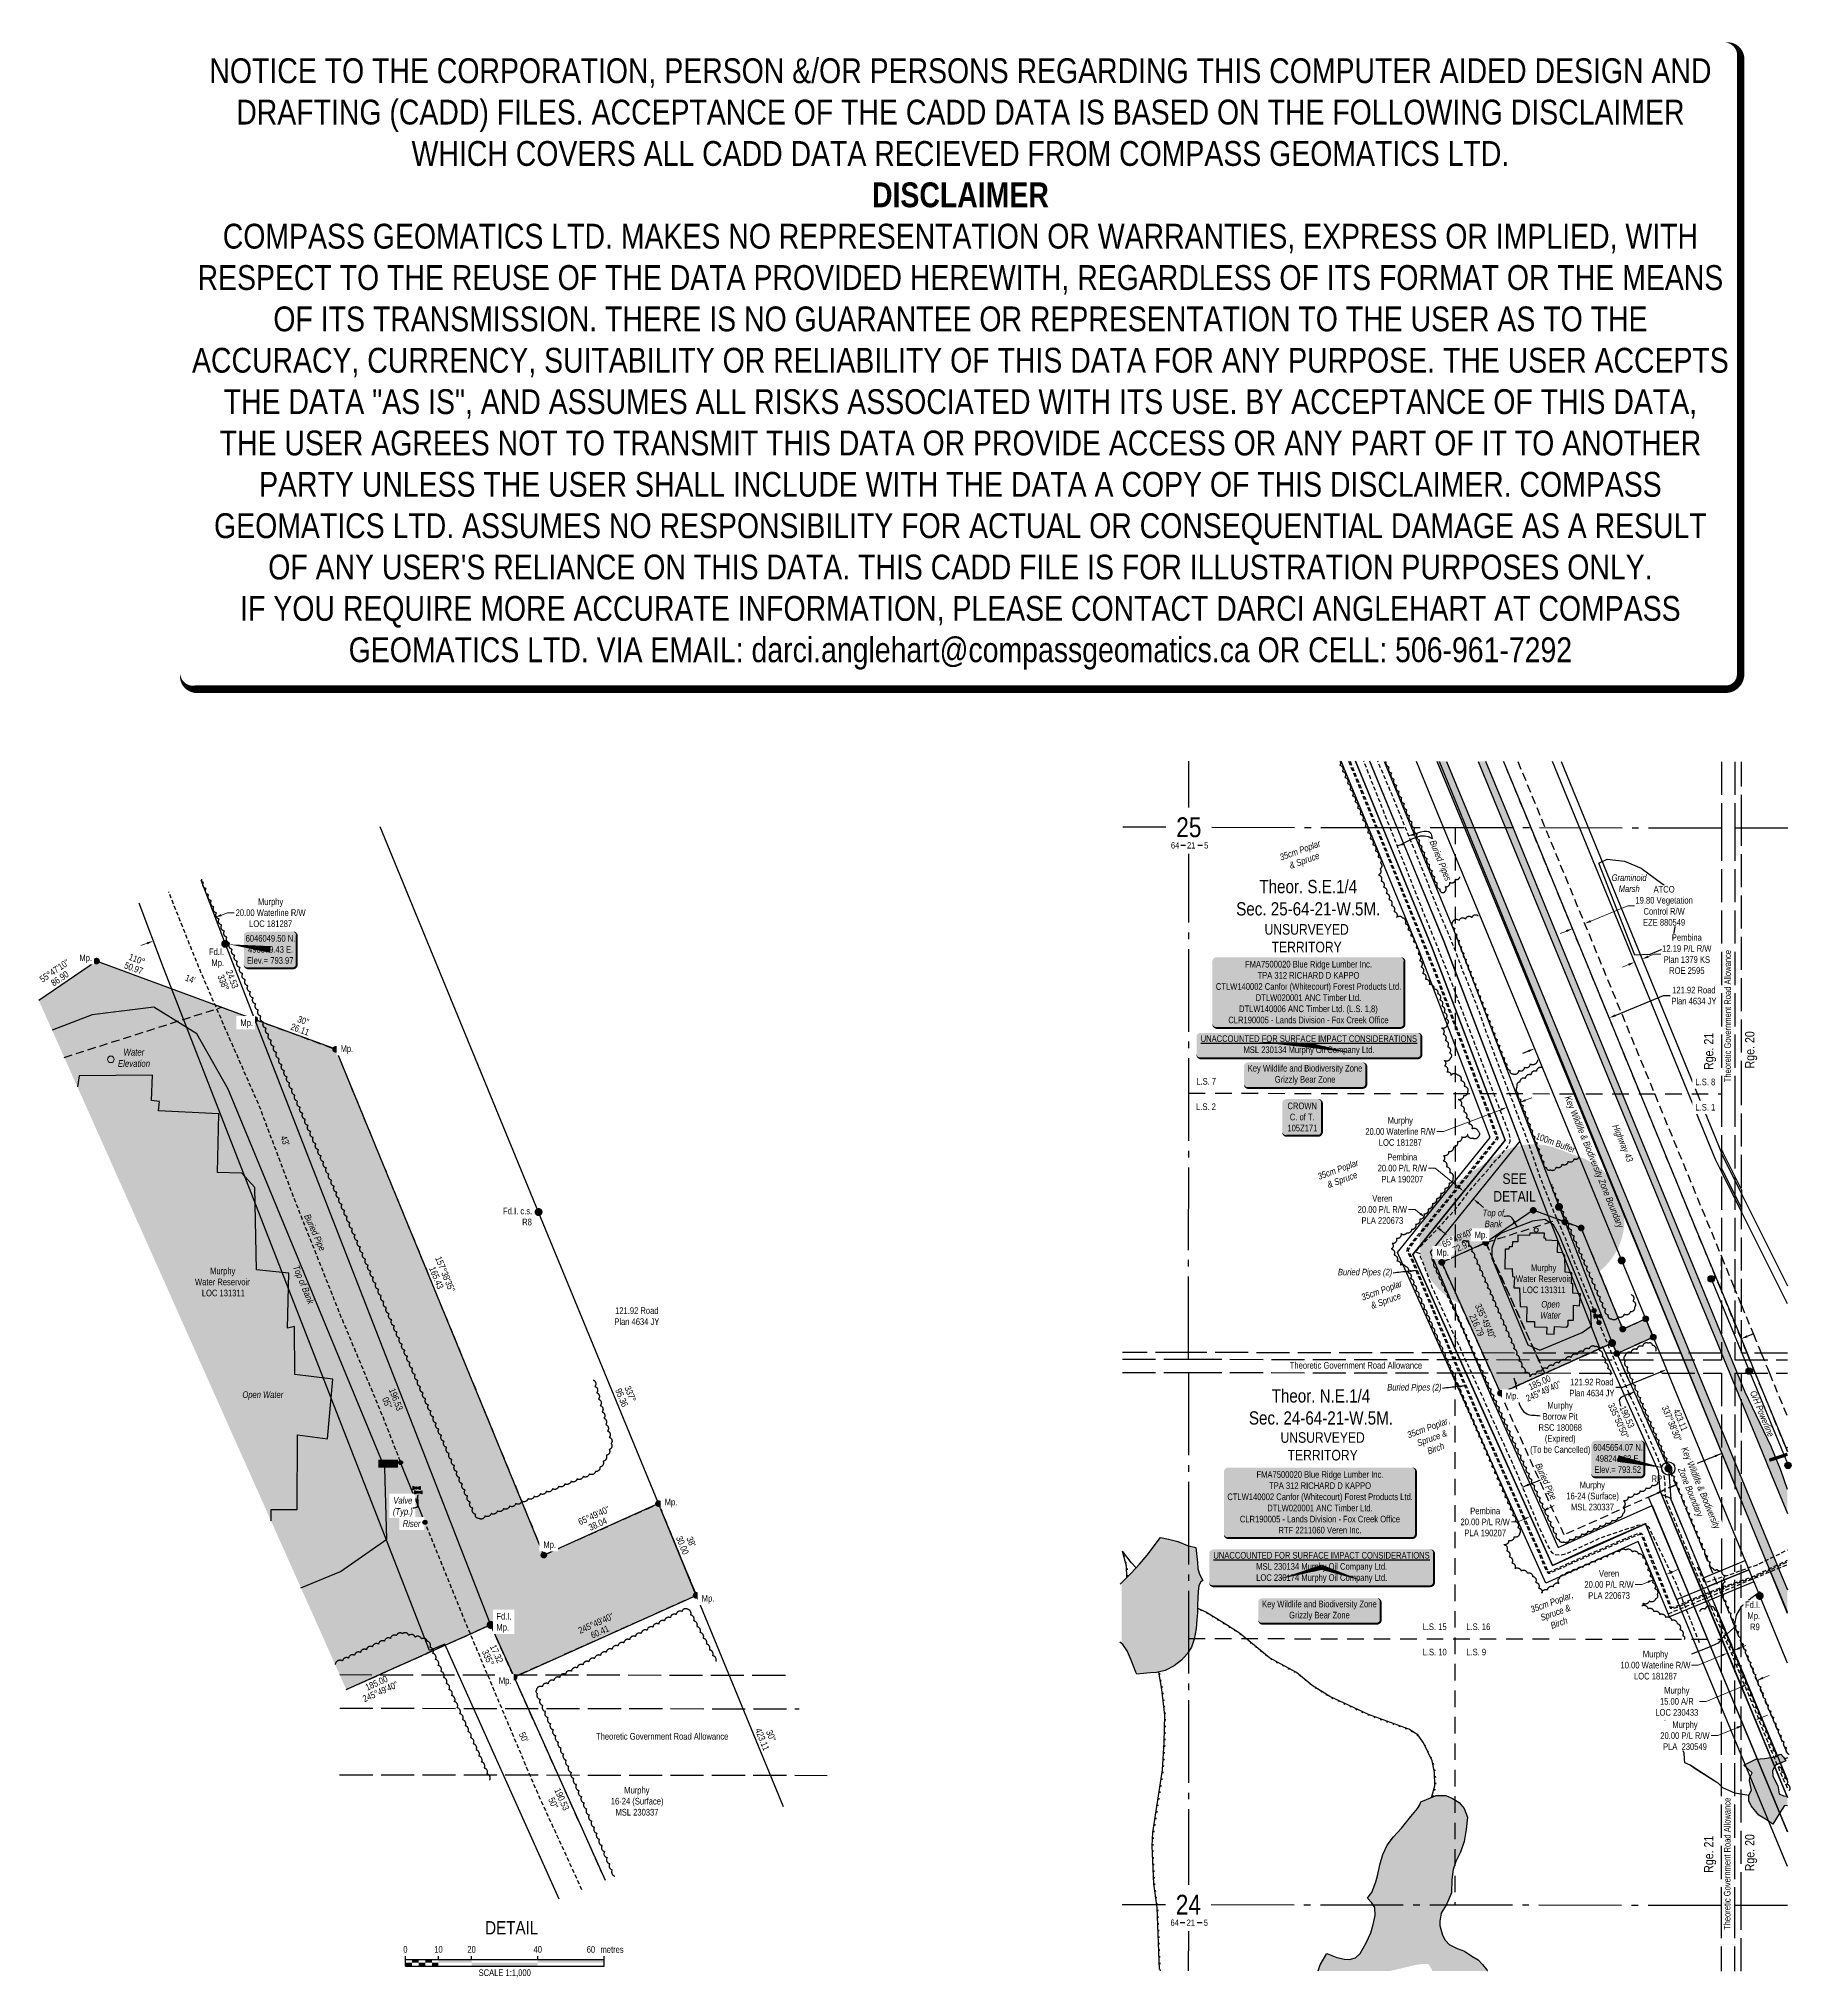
# Model space of a CAD drawing. Extents: x 495782 to 498430, y 6044885 to 6047815.
import ezdxf
from ezdxf.enums import TextEntityAlignment as Align

# ---------------------------------------------------------------- set-up
doc = ezdxf.new("R2010")
doc.units = 0
doc.header["$LTSCALE"] = 5
doc.header["$PDMODE"] = 34
doc.header["$PDSIZE"] = 0.03
for name, pattern in [('0', [1, 1, 0]), ('BORDER', [44.45, 12.7, -6.35, 12.7, -6.35, 0, -6.35]), ('DASHDOT2', [12.7, 6.35, -3.175, 0, -3.175]), ('foc-ACCESSROAD', [3.75, 2.5, -1.25]), ('foc-FLOWLINE', [3.75, 2.5, -1.25]), ('foc-LSD', [8, 5, -3]), ('foc-QUARTERLINE', [33, 25, -3, 2, -3]), ('foc-TRAV', [1.875, 1.25, -0.625]), ('foc-UNSURVEYED', [12.5, 10, -2.5]), ('foc-WHEELTRACKS', [2, 0.4, -1.6]), ('UG_PIPE', [1.875, 1.25, -0.625])]:
    doc.linetypes.add(name, pattern=pattern)
doc.layers.get('Defpoints').update_dxf_attribs({"color": 9})
for name, color, linetype in [('10', 1, 'Continuous'), ('35', 37, 'Continuous'), ('9', 3, 'Continuous'), ('AS-OWNER', 7, 'Continuous'), ('AS-PIPE-AG', 44, 'Continuous'), ('AS-PIPE-UG', 44, 'UG_PIPE'), ('AS-PIPE-UG-T', 44, 'Continuous'), ('AS-POWER', 104, 'foc-POWER'), ('AS-POWER-EXISTING-PP', 72, 'Continuous'), ('AS-POWER-T', 104, 'Continuous'), ('AS-ROADS', 254, 'Continuous'), ('AS-SYMBOL', 7, 'Continuous'), ('AS-WILDLIFE', 131, 'DASHDOT2'), ('AS-WILDLIFE-BLOCK', 131, 'Continuous'), ('C-AR', 13, 'foc-ACCESSROAD'), ('C-RW', 13, 'Continuous'), ('C-SYMBOL', 7, 'Continuous'), ('C-WS', 13, 'foc-ACCESSROAD'), ('CG-NOTES', 7, 'Continuous'), ('D-TXT', 6, 'Continuous'), ('DETAIL-T', 7, 'Continuous'), ('F-AR', 190, 'foc-ACCESSROAD'), ('F-EZE', 190, 'foc-FLOWLINE'), ('F-RW', 190, 'Continuous'), ('F-WS', 190, 'foc-ACCESSROAD'), ('L-BD', 7, 'Continuous'), ('L-MON', 1, 'Continuous'), ('L-ROAD-T', 7, 'Continuous'), ('L-SECLBL', 7, 'Continuous'), ('L-SECQ', 8, 'foc-QUARTERLINE'), ('L-SECTION-LSD', 7, 'foc-LSD'), ('L-TITLEDB', 4, 'Continuous'), ('L-TITLEDB-T', 4, 'Continuous'), ('L-USEC', 7, 'foc-UNSURVEYED'), ('P-BUFFER-H 30m', 51, 'Continuous'), ('P-BUFFER-T', 40, 'Continuous'), ('P-PROPOSED', 10, 'Continuous'), ('P-PROPOSED-H', 21, 'Continuous'), ('P-TRAV', 4, 'foc-TRAV'), ('ROE', 35, 'Continuous'), ('T-BUSH', 110, '0'), ('T-BUSH-T', 110, 'Continuous'), ('T-CREEK', 160, 'Continuous'), ('T-SLOPE', 48, 'Continuous'), ('T-WATER', 160, 'Continuous'), ('T-WATER-H', 133, 'Continuous'), ('T-WATER-P3', 160, 'foc-WHEELTRACKS'), ('WETLAND', 143, 'Continuous'), ('WETLAND-T', 146, 'Continuous')]:
    doc.layers.add(name, color=color, linetype=linetype)
for name, color, linetype, lineweight in [('AS-BOUNDARY', 131, 'BORDER', 60), ('AS-GENERAL', 48, 'Continuous', 18), ('C-AR-T', 13, 'Continuous', 9), ('C-RW-T', 13, 'Continuous', 9), ('C-WS-T', 13, 'Continuous', 9), ('F-EZE-T', 190, 'Continuous', 9), ('F-RW-T', 190, 'Continuous', 9), ('F-WS-T', 190, 'Continuous', 9), ('T-TEXT', 48, 'Continuous', 18)]:
    doc.layers.add(name, color=color, linetype=linetype, lineweight=lineweight)
doc.layers.add('DISCLAIMER', color=7, linetype='Continuous', plot=False)
doc.styles.add('100L', font='', dxfattribs={"height": 11})
doc.styles.add('175L', font='', dxfattribs={"height": 20})
doc.styles.add('80', font='', dxfattribs={"height": 10})
doc.styles.add('80CG', font='', dxfattribs={"height": 10})
doc.styles.add('80L', font='', dxfattribs={"height": 10})
doc.styles.add('80LS', font='', dxfattribs={"height": 10})
doc.styles.add('foc-LtypeFont', font='', dxfattribs={"height": 7.35})
doc.styles.add('SIMPLEX', font='')
doc.styles.get('100L').set_extended_font_data('Arial Narrow')
doc.styles.get('175L').set_extended_font_data('Arial Narrow')
doc.styles.get('80').set_extended_font_data('Arial Narrow')
doc.styles.get('80CG').set_extended_font_data('Arial Narrow')
doc.styles.get('80L').set_extended_font_data('Arial Narrow')
doc.styles.get('80LS').set_extended_font_data('Arial Narrow', italic=True)
doc.styles.get('foc-LtypeFont').set_extended_font_data('Arial Narrow')
doc.styles.get('SIMPLEX').set_extended_font_data('Arial Narrow')
doc.linetypes.add('foc-POWER', pattern='A,6,-1,["P",foc-LtypeFont,S=0.2,R=0,X=-0.625,Y=-0.75],-1.24,4', length=12.24)
doc.linetypes.add('foc-TOPO-flowdirection', pattern='A,20,[">",foc-LtypeFont,S=0.3,R=0,X=0,Y=-0.945],-1e-05', length=20.00001)
doc.linetypes.add('foc-TOPO-flowdirection-NOLINE', pattern='A,0,[">",foc-LtypeFont,S=0.3,R=0,X=0,Y=-0.945],-20,[">",foc-LtypeFont,S=0.3,R=0,X=0,Y=-0.945],0', length=20)
doc.dimstyles.new('Compass 5 000', dxfattribs={"dimscale": 5, "dimtxt": 9, "dimasz": 2, "dimexe": 0.2, "dimexo": 0.0625, "dimgap": 0.5, "dimtad": 0, "dimtih": 1, "dimtoh": 1, "dimzin": 0, "dimdsep": 46, "dimtxsty": '80CG', "dimcen": 0.1, "dimse1": 1, "dimse2": 1, "dimclrd": 256, "dimclrt": 256, "dimaunit": 1, "dimadec": 4, "dimazin": 0, "dimtfac": 0.06, "dimtofl": 0, "dimtmove": 0, "dimatfit": 1, "dimfxl": 0.2, "dimtolj": 1, "dimtzin": 0, "dimlwd": -1, "dimarcsym": 0})

msp = doc.modelspace()

# ---------------------------------------------------------------- texts
at = {"layer": 'AS-BOUNDARY', "insert": (498096.914, 6046218.537), "char_height": 9.99478, "attachment_point": 1, "rotation": 292.155512, "style": '80LS'}
msp.add_mtext_dynamic_manual_height_columns('Key Wildlife & Biodiversity Zone Boundary', width=214.74512, gutter_width=50, heights=[0], dxfattribs=at)
at = {"layer": 'AS-PIPE-UG-T', "char_height": 9.99478, "attachment_point": 1, "style": '80L'}
for s, width, insert, rotation in [('\\pi0.29882;{\\fArial Narrow|b0|i1|c0|p34;Buried Pipes}', 64.991, (497892.717, 6046605.291), 292.076731), ('\\pi0.31416;{\\fArial Narrow|b0|i1|c0|p34;Buried Pipe}', 59.03571, (496192.047, 6046040.118), 294.18957), ('\\pi3.2918;{\\fArial Narrow|b0|i1|c0|p34;Buried Pipe}', 64.991, (498051, 6045666.522), 294.160587)]:
    msp.add_mtext_dynamic_manual_height_columns(s, width=width, gutter_width=50, heights=[0], dxfattribs=dict(at, insert=insert, rotation=rotation))
for insert in [(497744.995, 6045955.927), (497819.497, 6045781.918)]:
    msp.add_mtext_dynamic_manual_height_columns('\\pi0.29882,t80.25703;{\\fArial Narrow|b0|i1|c0|p34;Buried Pipes (2)}', width=81.53079, gutter_width=50, heights=[0], dxfattribs=dict(at, insert=insert))
at = {"layer": 'AS-POWER-T', "insert": (498376.096, 6045774.842), "char_height": 9.99478, "attachment_point": 1, "rotation": 292.408824, "style": '80L'}
msp.add_mtext_dynamic_manual_height_columns('\\pi2.02932;{\\fArial Narrow|b0|i1|c0|p34;O/H Powerline}', width=76.531, gutter_width=49.974, heights=[0], dxfattribs=at)
at = {"layer": 'C-SYMBOL', "color": 3, "insert": (497700.509, 6046543.634), "char_height": 20, "width": 244.22272, "attachment_point": 2, "line_spacing_factor": 1.010641, "style": '175L'}
msp.add_mtext('Theor. S.E.1/4\\PSec. 25-64-21-W.5M.', dxfattribs=at)
at = {"layer": 'C-SYMBOL', "color": 3, "char_height": 16, "attachment_point": 5, "style": '80L'}
for insert in [(497698.108, 6046455.448), (497722.266, 6045687.468)]:
    msp.add_mtext_dynamic_manual_height_columns('UNSURVEYED TERRITORY', width=101.39511, gutter_width=47.5, heights=[0], dxfattribs=dict(at, insert=insert))
at = {"layer": 'C-SYMBOL', "color": 3, "insert": (497719.674, 6045773.81), "char_height": 20, "width": 453.66503, "attachment_point": 2, "style": '175L'}
msp.add_mtext('Theor. N.E.1/4 \\PSec. 24-64-21-W.5M.', dxfattribs=at)
at = {"layer": 'C-WS-T', "char_height": 10, "attachment_point": 1, "style": '80L'}
for s, width, gutter_width, insert in [('\\pi26.60525;Murphy\\P\\pi19.26896;Borrow Pit\\P\\pi13.13322;RSC 180068\\P\\pi22.68643;(Expired)\\P\\pi0.39447;(To be Cancelled)', 90.45471, 45, (498035.325, 6045754.404)), ('\\pi40.69514;Murphy\\P\\pi20.48368;16-24 (Surface)\\P\\pi27.53348;MSL 230337', 118.63448, 50, (498069.902, 6045634.125)), ('\\pi40.69514;Murphy\\P\\pi20.48368;16-24 (Surface)\\P\\pi27.53348;MSL 230337', 118.63448, 50, (496626.23, 6045172.904))]:
    msp.add_mtext_dynamic_manual_height_columns(s, width=width, gutter_width=gutter_width, heights=[0], dxfattribs=dict(at, insert=insert))
at = {"layer": 'D-TXT', "color": 3, "char_height": 14, "attachment_point": 1, "rotation": 90, "style": '80L'}
for s, width, insert in [('Rge. 21', 73.75505, (498298.556, 6046256.449)), ('Rge. 20', 63.86091, (498360.608, 6046258.772)), ('Rge. 21', 73.75505, (498298.556, 6045042.953)), ('Rge. 20', 63.86091, (498360.608, 6045045.275))]:
    msp.add_mtext_dynamic_manual_height_columns(s, width=width, gutter_width=47.5, heights=[0], dxfattribs=dict(at, insert=insert))
at = {"layer": 'DETAIL-T', "color": 3, "insert": (498012.25, 6046078.758), "char_height": 16, "width": 63.63613, "attachment_point": 5, "style": '80CG'}
msp.add_mtext('SEE\\PDETAIL', dxfattribs=at)
at = {"layer": 'DETAIL-T', "insert": (496496.962, 6044959.955), "char_height": 20, "width": 223.85802, "attachment_point": 5, "style": '80CG'}
msp.add_mtext('DETAIL', dxfattribs=at)
at = {"layer": 'F-WS-T', "attachment_point": 1, "style": '80L'}
for s, width, gutter_width, insert, char_height in [('\\pi22.86885;Murphy\\P\\pi0.12838;Water Reservoir\\P\\pi10.48448;LOC 131311', 82.96238, 224.999, (496018.297, 6045957.683), 9.99476), ('\\pi22.88083;Murphy\\P\\pi0.12844;Water Reservoir\\P\\pi10.48997;LOC 131311', 83.00587, 45, (498014.192, 6045962.447), 10)]:
    msp.add_mtext_dynamic_manual_height_columns(s, width=width, gutter_width=gutter_width, heights=[0], dxfattribs=dict(at, insert=insert, char_height=char_height))
at = {"layer": 'L-BD', "style": '80L'}
for s, height, rotation, p in [("55°47'10''", 9.9948, 34.2143, (495806.02, 6046406.434)), ('50.97', 9.9948, 339.7577, (495925.826, 6046410.329)), ('110°', 9.9948, 339.7577, (495930.754, 6046423.692)), ('86.90', 9.9948, 34.2143, (495814.029, 6046394.656)), ("14'", 9.9948, 339.7577, (496011.35, 6046393.958)), ('338°', 9.9948, 291.282, (496061.392, 6046388.54)), ('24.53', 9.9948, 291.282, (496074.663, 6046393.709)), ("30''", 9.9948, 339.7712, (496182.061, 6046331.017)), ('26.11', 9.9948, 339.7712, (496177.137, 6046317.653)), ("43'", 9.9948, 291.282, (496154.447, 6046149.645)), ('165.43', 9.9948, 292.3572, (496383.252, 6045942.405)), ("157°38'35''", 9.99476, 292.3572, (496396.424, 6045947.822)), ("335°49'40''", 9.99476, 294.1537, (497968.214, 6045876.465)), ('216.79', 9.9948, 294.1537, (497955.218, 6045870.637)), ('196.53', 9.9948, 291.282, (496322.085, 6045758.516)), ('95.36', 9.9948, 292.3579, (496663.17, 6045761.273)), ('337°', 9.9948, 292.3579, (496676.342, 6045766.691)), ("245°49'40''", 9.99476, 24.1724, (498055.813, 6045771.015)), ('185.00', 9.9948, 24.1724, (498049.981, 6045784.008)), ("05''", 9.9948, 291.282, (496308.814, 6045753.347)), ("335°50'50''", 9.99476, 294.1524, (498169.3, 6045726.274)), ('190.53', 9.9948, 294.1524, (498182.296, 6045732.101)), ("65°49'40''", 9.9948, 24.1608, (496621.147, 6045583.145)), ('38.04', 9.9948, 24.1608, (496626.976, 6045570.15)), ('30.00', 9.9948, 292.3579, (496754.986, 6045538.045)), ("38'", 9.9948, 292.3579, (496768.158, 6045543.463)), ("245°49'40''", 9.99476, 24.1608, (496624.254, 6045420.235)), ('60.41', 9.9948, 24.1608, (496630.084, 6045407.24)), ('335°', 9.9948, 294.1524, (496461.249, 6045368.081)), ('17.32', 9.9948, 294.1524, (496474.245, 6045373.909)), ("245°49'40''", 9.99476, 24.1724, (496298.442, 6045316.891)), ('185.00', 9.9948, 24.1724, (496292.609, 6045329.885)), ("50'", 9.9948, 294.1524, (496515.073, 6045248.024)), ('423.11', 9.9948, 292.3579, (496875.645, 6045244.693)), ("30''", 9.9948, 292.3579, (496888.817, 6045250.111)), ("50''", 9.9948, 294.1524, (496559.805, 6045148.278)), ('190.53', 9.9948, 294.1524, (496572.801, 6045154.106))]:
    msp.add_text(s, height=height, rotation=rotation, dxfattribs=at).set_placement(p, align=Align.MIDDLE)
at = {"layer": 'L-BD', "insert": (497901.069, 6045996.652), "char_height": 9.99476, "width": 49.91013, "attachment_point": 1, "rotation": 24.1724, "line_spacing_factor": 0.855, "style": '80L', "bg_fill": 1, "box_fill_scale": 1.1, "bg_fill_color": 51, "bg_fill_transparency": 0}
msp.add_mtext("\\pi0.25451;65°49'40'' \\P\\pi11.19352;72.92", dxfattribs=at)
at = {"layer": 'L-ROAD-T', "style": '80L'}
for p in [(498334.172, 6046337.829), (498333.507, 6045056.519)]:
    msp.add_text('Theoretic Government Road Allowance', height=10, rotation=89.964349, dxfattribs=at).set_placement(p, align=Align.MIDDLE_CENTER)
for p in [(497772.569, 6045809.984), (496724.328, 6045249.215)]:
    msp.add_text('Theoretic Government Road Allowance', height=10, dxfattribs=at).set_placement(p, align=Align.MIDDLE_CENTER)
at = {"layer": 'L-ROAD-T', "insert": (498169.133, 6046175.47), "char_height": 9.99483, "attachment_point": 1, "rotation": 292.375004, "style": '80L'}
msp.add_mtext_dynamic_manual_height_columns('{\\fArial Narrow|b0|i1|c0|p34;Highway 43}', width=62.20994, gutter_width=50, heights=[0], dxfattribs=at)
at = {"layer": 'L-TITLEDB-T', "insert": (496685.997, 6045884.326), "char_height": 9.99476, "attachment_point": 5, "style": '80CG'}
msp.add_mtext('\\A1;121.92 Road\\PPlan 4634 JY', dxfattribs=at)
at = {"layer": 'P-BUFFER-T', "insert": (498046.105, 6046161.944), "char_height": 9.99476, "attachment_point": 1, "rotation": 339.757693, "style": '80L'}
msp.add_mtext_dynamic_manual_height_columns('\\pi0.66357;100m Buffer', width=62.63197, gutter_width=49.974, heights=[0], dxfattribs=at)
at = {"layer": 'T-BUSH-T', "char_height": 9.99479, "attachment_point": 1, "rotation": 20, "style": '80L'}
for s, width, insert in [('\\pi2.5774;{\\fArial Narrow|b0|i1|c0|p34;35cm Poplar \\P\\pi11.94496;& Spruce}', 69.8005, (497653.844, 6046581.286)), ('\\pi2.5774;{\\fArial Narrow|b0|i1|c0|p34;35cm Poplar \\P\\pi11.94496;& Spruce}', 69.8005, (497711.121, 6046098.862)), ('\\pi2.5774;{\\fArial Narrow|b0|i1|c0|p34;35cm Poplar \\P\\pi11.94496;& Spruce}', 69.8005, (497777.021, 6045916.163)), ('\\pi4.41153;{\\fArial Narrow|b0|i1|c0|p34;35cm Poplar, \\P\\pi14.19497;Spruce & \\P\\pi24.59882;Birch}', 74.49823, (497844.628, 6045707.566)), ('\\pi4.41153;{\\fArial Narrow|b0|i1|c0|p34;35cm Poplar, \\P\\pi14.19497;Spruce & \\P\\pi24.59882;Birch}', 74.49823, (498030.884, 6045443.732))]:
    msp.add_mtext_dynamic_manual_height_columns(s, width=width, gutter_width=50, heights=[0], dxfattribs=dict(at, insert=insert))
at = {"layer": 'T-TEXT', "attachment_point": 1, "style": '80L'}
for s, width, gutter_width, insert, char_height in [('\\pi8.66425;{\\fArial Narrow|b0|i1|c0|p34;Water\\P\\pi0.33587;Elevation}', 48.33169, 249.999, (495901.679, 6046288.507), 10.2946), ('\\pi0.77128;{\\fArial Narrow|b0|i1|c0|p34;Top of \\P\\pi3.93129;Bank}', 34.06989, 50, (497963.181, 6046045.445), 9.99478)]:
    msp.add_mtext_dynamic_manual_height_columns(s, width=width, gutter_width=gutter_width, heights=[0], dxfattribs=dict(at, insert=insert, char_height=char_height))
at = {"layer": 'T-TEXT', "insert": (496174.995, 6045963.172), "char_height": 9.99478, "attachment_point": 1, "rotation": 292.450798, "style": '80L'}
msp.add_mtext_dynamic_manual_height_columns('\\pi0.76243;{\\fArial Narrow|b0|i1|c0|p34;Top of Bank}', width=62.45481, gutter_width=50, heights=[0], dxfattribs=at)
at = {"layer": 'T-TEXT', "insert": (496296.194, 6045666.491), "char_height": 9.99476, "attachment_point": 1, "style": '80L', "bg_fill": 1, "box_fill_scale": 1.1, "bg_fill_color": 21, "bg_fill_transparency": 0}
msp.add_mtext_dynamic_manual_height_columns('\\pi0.32609;{\\fArial Narrow|b0|i1|c0|p34;Riser}', width=27.80712, gutter_width=249.999, heights=[0], dxfattribs=at)
at = {"layer": 'WETLAND-T', "attachment_point": 1, "style": '80L'}
for s, width, gutter_width, insert, char_height in [('\\pi0.61988;{\\fArial Narrow|b0|i1|c0|p34;Graminoid \\P\\pi11.27131;Marsh}', 53.53171, 50.026, (498158.268, 6046552.052), 10), ('\\pi2.47367;{\\fArial Narrow|b0|i1|c0|p34;Open \\P\\pi0.76583;Water}', 31.6319, 49.974, (498050.186, 6045907.356), 9.99478), ('\\pi0.57494;{\\fArial Narrow|b0|i1|c0|p34;Open Water}', 62.82969, 249.869, (496089.465, 6045770.713), 9.99476)]:
    msp.add_mtext_dynamic_manual_height_columns(s, width=width, gutter_width=gutter_width, heights=[0], dxfattribs=dict(at, insert=insert, char_height=char_height))

# ---------------------------------------------------------------- blocks, each defined once
blk = doc.blocks.new('L-SECLBL')
at = {"layer": '9', "color": 7}
for p, q in [((-5.1, -27.8), (-12.3, -27.8)), ((20.7, -27.8), (13.5, -27.8))]:
    blk.add_line(p, q, dxfattribs=at)
at = {"layer": '10', "color": 2, "style": 'SIMPLEX'}
blk.add_attdef('SEC', text='', height=30, dxfattribs=at).set_placement((0, 0), align=Align.MIDDLE)
at = {"layer": '10', "color": 5, "style": '80L'}
blk.add_attdef('TWP', text='', height=9.5, dxfattribs=at).set_placement((-14.4, -27.4), align=Align.MIDDLE_RIGHT)
blk.add_attdef('RGE', text='', height=9.5, dxfattribs=at).set_placement((3.6, -27.4), align=Align.MIDDLE_CENTER)
blk.add_attdef('MER', text='', height=9.5, dxfattribs=at).set_placement((23.2, -27.4), align=Align.MIDDLE_LEFT)
blk = doc.blocks.new('*U432')
h = blk.add_hatch(color=255)
edge = h.paths.add_edge_path()
edge.add_line((-86.5, -20), (86.5, -20))
edge.add_arc((86.5, -14), 6, 270, 360)
edge.add_line((92.5, -14), (92.5, 12.5))
edge.add_arc((86.5, 12.5), 6, 0, 90)
edge.add_line((86.5, 18.5), (-86.5, 18.5))
edge.add_arc((-86.5, 12.5), 6, 90, 180)
edge.add_line((-92.5, 12.5), (-92.5, -14))
edge.add_arc((-86.5, -14), 6, 180, 270)
at = {"color": 131, "flags": 128}
blk.add_lwpolyline([(-86.5, -20, 3, 3, 0), (86.5, -20, 3, 3, 0.414214), (92.5, -14, 3, 3, 0), (92.5, 12.5, 3, 0, 0.414214), (86.5, 18.5, 0, 0, 0), (-86.5, 18.5, 0, 0, 0.414214), (-92.5, 12.5, 0, 0, 0), (-92.5, -14, 0, 3, 0.414214)], format="xyseb", close=True, dxfattribs=at)
at = {"color": 131, "style": '80'}
blk.add_attdef('ENTER_TEXT_001', (-36, -5), '', height=10, dxfattribs=at)
blk = doc.blocks.new('*U433')
h = blk.add_hatch(color=255)
edge = h.paths.add_edge_path()
edge.add_line((-86.5, -20), (86.5, -20))
edge.add_arc((86.5, -14), 6, 270, 360)
edge.add_line((92.5, -14), (92.5, 12.5))
edge.add_arc((86.5, 12.5), 6, 0, 90)
edge.add_line((86.5, 18.5), (-86.5, 18.5))
edge.add_arc((-86.5, 12.5), 6, 90, 180)
edge.add_line((-92.5, 12.5), (-92.5, -14))
edge.add_arc((-86.5, -14), 6, 180, 270)
at = {"color": 131, "flags": 128}
blk.add_lwpolyline([(-86.5, -20, 3, 3, 0), (86.5, -20, 3, 3, 0.414214), (92.5, -14, 3, 3, 0), (92.5, 12.5, 3, 0, 0.414214), (86.5, 18.5, 0, 0, 0), (-86.5, 18.5, 0, 0, 0.414214), (-92.5, 12.5, 0, 0, 0), (-92.5, -14, 0, 3, 0.414214)], format="xyseb", close=True, dxfattribs=at)
at = {"color": 131, "style": '80'}
blk.add_attdef('ENTER_TEXT_001', (-36, -5), '', height=10, dxfattribs=at)
blk = doc.blocks.new('*U431')
h = blk.add_hatch(color=255)
edge = h.paths.add_edge_path()
edge.add_line((-24, -28.5), (24, -28.5))
edge.add_arc((24, -22.5), 6, 270, 360)
edge.add_line((30, -22.5), (30, 21))
edge.add_arc((24, 21), 6, 0, 90)
edge.add_line((24, 27), (-24, 27))
edge.add_arc((-24, 21), 6, 90, 180)
edge.add_line((-30, 21), (-30, -22.5))
edge.add_arc((-24, -22.5), 6, 180, 270)
at = {"color": 14, "flags": 128}
blk.add_lwpolyline([(-24, -28.5, 3, 3, 0), (24, -28.5, 3, 3, 0.414214), (30, -22.5, 3, 3, 0), (30, 21, 3, 0, 0.414214), (24, 27, 0, 0, 0), (-24, 27, 0, 0, 0.414214), (-30, 21, 0, 0, 0), (-30, -22.5, 0, 3, 0.414214)], format="xyseb", close=True, dxfattribs=at)
at = {"color": 14, "style": '80'}
blk.add_attdef('ENTER_TEXT_001', (-26.8, -4.9), '', height=10, dxfattribs=at)
blk = doc.blocks.new('*D434')
at = {"layer": 'C-AR-T', "transparency": 16777216}
for p, q in [((498387.7, 6045337.6), (498396.9, 6045341.4)), ((498355.3, 6045324.2), (498301.7, 6045302)), ((498301.7, 6045302), (498291.7, 6045302))]:
    blk.add_line(p, q, dxfattribs=at)
for points in [[(498387, 6045339.1), (498388.3, 6045336), (498378.4, 6045333.7)], [(498354.7, 6045325.7), (498356, 6045322.6), (498364.6, 6045328)]]:
    blk.add_solid(points, dxfattribs=at)
at = {"layer": 'Defpoints', "color": 0, "transparency": 16777216}
for p in [(498268.7, 6045559.7), (498282.6, 6045565.5), (498364.6, 6045328)]:
    blk.add_point(p, dxfattribs=at)
at = {"layer": 'C-AR-T', "transparency": 16777216, "insert": (498257.4, 6045302), "char_height": 10, "attachment_point": 5, "style": '80CG'}
blk.add_mtext('\\A1;Murphy\\P15.00 A/R\\PLOC 230433', dxfattribs=at)
blk = doc.blocks.new('*D435')
at = {"layer": 'Defpoints', "color": 0, "transparency": 16777216}
for p in [(498118, 6046477.6), (498114.4, 6046434.4), (498132.7, 6046441.9)]:
    blk.add_point(p, dxfattribs=at)
at = {"layer": 'F-EZE-T', "transparency": 16777216}
for p, q in [((498127.3, 6046481.4), (498183.4, 6046504.5)), ((498183.4, 6046504.5), (498193.4, 6046504.5)), ((498090.5, 6046466.3), (498081.2, 6046462.5))]:
    blk.add_line(p, q, dxfattribs=at)
for points in [[(498126.6, 6046482.9), (498127.9, 6046479.9), (498118, 6046477.6)], [(498089.8, 6046467.8), (498091.1, 6046464.7), (498099.7, 6046470.1)]]:
    blk.add_solid(points, dxfattribs=at)
at = {"layer": 'F-EZE-T', "transparency": 16777216, "insert": (498238.2, 6046504.5), "char_height": 10, "attachment_point": 5, "style": '80CG', "bg_fill": 3, "box_fill_scale": 1.1, "bg_fill_color": 256, "bg_fill_true_color": 13158600, "bg_fill_transparency": 0}
blk.add_mtext('\\A1;ATCO\\P19.80 Vegetation\\PControl R/W\\PEZE 880549', dxfattribs=at)
blk = doc.blocks.new('*D436')
at = {"layer": 'C-RW-T', "transparency": 16777216}
for p, q in [((498324.8, 6045371.3), (498289.8, 6045356.8)), ((498352.5, 6045382.8), (498361.7, 6045386.6)), ((498289.8, 6045356.8), (498279.8, 6045356.8))]:
    blk.add_line(p, q, dxfattribs=at)
for points in [[(498324.1, 6045372.8), (498325.4, 6045369.8), (498334, 6045375.1)], [(498351.8, 6045384.3), (498353.1, 6045381.2), (498343.2, 6045379)]]:
    blk.add_solid(points, dxfattribs=at)
at = {"layer": 'Defpoints', "color": 0, "transparency": 16777216}
for p in [(498260.1, 6045553.4), (498269.3, 6045557.3), (498334, 6045375.1)]:
    blk.add_point(p, dxfattribs=at)
at = {"layer": 'C-RW-T', "transparency": 16777216, "insert": (498225.2, 6045356.8), "char_height": 10, "attachment_point": 5, "style": '80CG'}
blk.add_mtext('\\A1;Murphy\\P10.00 Waterline R/W\\P{\\A0;LOC 181287}', dxfattribs=at)
blk = doc.blocks.new('*D437')
at = {"layer": 'Defpoints', "color": 0, "transparency": 16777216}
for p in [(498027.3, 6045599.9), (498045.6, 6045608.1), (498035.6, 6045581.5)]:
    blk.add_point(p, dxfattribs=at)
at = {"layer": 'F-RW-T', "transparency": 16777216}
for p, q in [((498063, 6045593.8), (498072.1, 6045597.9)), ((498017.4, 6045573.3), (498007.4, 6045573.3)), ((498026.5, 6045577.4), (498017.4, 6045573.3))]:
    blk.add_line(p, q, dxfattribs=at)
for points in [[(498025.8, 6045578.9), (498027.2, 6045575.9), (498035.6, 6045581.5)], [(498062.3, 6045595.3), (498063.7, 6045592.2), (498053.9, 6045589.7)]]:
    blk.add_solid(points, dxfattribs=at)
at = {"layer": 'F-RW-T', "transparency": 16777216, "insert": (497967.8, 6045573.3), "char_height": 10, "attachment_point": 5, "style": '80CG'}
blk.add_mtext('\\A1;Pembina\\P20.00 P/L R/W\\PPLA 190207', dxfattribs=at)
blk = doc.blocks.new('*D438')
at = {"layer": 'C-RW-T', "transparency": 16777216}
for p, q in [((498385.2, 6045277.6), (498394.4, 6045281.4)), ((498319.2, 6045250.3), (498309.2, 6045250.3)), ((498348.2, 6045262.3), (498319.2, 6045250.3))]:
    blk.add_line(p, q, dxfattribs=at)
for points in [[(498384.5, 6045279.1), (498385.8, 6045276), (498375.9, 6045273.8)], [(498347.6, 6045263.8), (498348.9, 6045260.7), (498357.5, 6045266.1)]]:
    blk.add_solid(points, dxfattribs=at)
at = {"layer": 'Defpoints', "color": 0, "transparency": 16777216}
for p in [(498278.4, 6045509.2), (498260, 6045501.6), (498357.5, 6045266.1)]:
    blk.add_point(p, dxfattribs=at)
at = {"layer": 'C-RW-T', "transparency": 16777216, "insert": (498269.7, 6045250.3), "char_height": 10, "attachment_point": 5, "style": '80CG', "bg_fill": 3, "box_fill_scale": 1.1, "bg_fill_color": 256, "bg_fill_true_color": 13158600, "bg_fill_transparency": 0}
blk.add_mtext('\\A1;Murphy\\P20.00 P/L R/W\\PPLA  230549', dxfattribs=at)
blk = doc.blocks.new('*D439')
at = {"layer": 'C-RW-T', "transparency": 16777216}
for p, q in [((498028.8, 6046210.7), (498038.1, 6046214.2)), ((497991.4, 6046196.4), (497904.7, 6046163.4)), ((497904.7, 6046163.4), (497894.7, 6046163.4))]:
    blk.add_line(p, q, dxfattribs=at)
for points in [[(498028.2, 6046212.2), (498029.4, 6046209.1), (498019.4, 6046207.1)], [(497990.8, 6046198), (497992, 6046194.9), (498000.7, 6046200)]]:
    blk.add_solid(points, dxfattribs=at)
at = {"layer": 'Defpoints', "color": 0, "transparency": 16777216}
for p in [(497989.4, 6046229.7), (498008.1, 6046236.8), (498000.7, 6046200)]:
    blk.add_point(p, dxfattribs=at)
at = {"layer": 'C-RW-T', "transparency": 16777216, "insert": (497839.6, 6046163.4), "char_height": 10, "attachment_point": 5, "style": '80CG'}
blk.add_mtext('\\A1;Murphy\\P20.00 Waterline R/W\\P{\\A0;LOC 181287}', dxfattribs=at)
blk = doc.blocks.new('*D440')
at = {"layer": 'Defpoints', "color": 0, "transparency": 16777216}
for p in [(498190.4, 6046427.3), (498201.7, 6046432), (498204.9, 6046424)]:
    blk.add_point(p, dxfattribs=at)
at = {"layer": 'F-RW-T', "transparency": 16777216}
for p, q in [((498214.2, 6046427.8), (498223.4, 6046431.6)), ((498223.4, 6046431.6), (498233.4, 6046431.6)), ((498184.4, 6046415.6), (498175.1, 6046411.8))]:
    blk.add_line(p, q, dxfattribs=at)
for points in [[(498183.8, 6046417.1), (498185, 6046414), (498193.6, 6046419.4)], [(498213.5, 6046429.3), (498214.8, 6046426.2), (498204.9, 6046424)]]:
    blk.add_solid(points, dxfattribs=at)
at = {"layer": 'F-RW-T', "transparency": 16777216, "insert": (498272.5, 6046431.6), "char_height": 10, "attachment_point": 5, "style": '80CG', "bg_fill": 3, "box_fill_scale": 1.1, "bg_fill_color": 256, "bg_fill_true_color": 13158600, "bg_fill_transparency": 0}
blk.add_mtext('\\A1;Pembina\\P12.19 P/L R/W\\PPlan 1379 KS\\PROE 2595', dxfattribs=at)
blk = doc.blocks.new('*D441')
at = {"layer": 'Defpoints', "color": 0, "transparency": 16777216}
for p in [(497956.5, 6046098.9), (497935.5, 6046073), (497970.9, 6046087.4)]:
    blk.add_point(p, dxfattribs=at)
at = {"layer": 'F-RW-T', "transparency": 16777216}
for p, q in [((497892.2, 6046108), (497882.2, 6046108)), ((497927.7, 6046079.2), (497892.2, 6046108)), ((497957.6, 6046055.1), (497965.4, 6046048.8))]:
    blk.add_line(p, q, dxfattribs=at)
for points in [[(497928.8, 6046080.5), (497926.7, 6046077.9), (497935.5, 6046073)], [(497958.7, 6046056.4), (497956.6, 6046053.8), (497949.9, 6046061.4)]]:
    blk.add_solid(points, dxfattribs=at)
at = {"layer": 'F-RW-T', "transparency": 16777216, "insert": (497842.6, 6046108), "char_height": 10, "attachment_point": 5, "style": '80CG'}
blk.add_mtext('\\A1;Pembina\\P20.00 P/L R/W\\PPLA 190207', dxfattribs=at)
blk = doc.blocks.new('*D442')
at = {"layer": 'Defpoints', "color": 0, "transparency": 16777216}
for p in [(498241.9, 6045803.7), (498383.1, 6045780.5), (498270.5, 6045734.2)]:
    blk.add_point(p, dxfattribs=at)
at = {"layer": 'L-TITLEDB-T', "transparency": 16777216}
for p, q in [((498363.8, 6045853.9), (498373, 6045857.7)), ((498175.2, 6045776.3), (498165.2, 6045776.3)), ((498232.6, 6045799.9), (498175.2, 6045776.3))]:
    blk.add_line(p, q, dxfattribs=at)
for points in [[(498363.1, 6045855.4), (498364.4, 6045852.3), (498354.5, 6045850)], [(498232, 6045801.4), (498233.2, 6045798.3), (498241.9, 6045803.7)]]:
    blk.add_solid(points, dxfattribs=at)
at = {"layer": 'L-TITLEDB-T', "transparency": 16777216, "insert": (498129.1, 6045776.3), "char_height": 10, "attachment_point": 5, "style": '80CG'}
blk.add_mtext('\\A1;121.92 Road\\PPlan 4634 JY', dxfattribs=at)
blk = doc.blocks.new('*D443')
at = {"layer": 'Defpoints', "color": 0, "transparency": 16777216}
for p in [(498155.2, 6046335.1), (498186.3, 6046259.3), (498073.7, 6046213)]:
    blk.add_point(p, dxfattribs=at)
at = {"layer": 'L-TITLEDB-T', "transparency": 16777216}
for p, q in [((498164.4, 6046338.9), (498237.2, 6046368.8)), ((498237.2, 6046368.8), (498247.2, 6046368.8)), ((498033.3, 6046285), (498024.1, 6046281.2))]:
    blk.add_line(p, q, dxfattribs=at)
for points in [[(498163.8, 6046340.4), (498165.1, 6046337.3), (498155.2, 6046335.1)], [(498032.7, 6046286.5), (498033.9, 6046283.4), (498042.5, 6046288.8)]]:
    blk.add_solid(points, dxfattribs=at)
at = {"layer": 'L-TITLEDB-T', "transparency": 16777216, "insert": (498283.2, 6046368.8), "char_height": 10, "attachment_point": 5, "style": '80CG'}
blk.add_mtext('\\A1;121.92 Road\\PPlan 4634 JY', dxfattribs=at)
blk = doc.blocks.new('POWERPOLE')
h = blk.add_hatch(color=255)
edge = h.paths.add_edge_path()
edge.add_arc((0, 0), 0.96, 0, 360)
at = {"linetype": 'Continuous'}
for p, q in [((0.68, -0.68), (-0.68, 0.68)), ((-0.68, -0.68), (0.68, 0.68))]:
    blk.add_line(p, q, dxfattribs=at)
blk.add_circle((0, 0), 0.96, dxfattribs=at)
blk = doc.blocks.new('RISER')
h = blk.add_hatch(color=255)
h.dxf.hatch_style = 1
edge = h.paths.add_edge_path()
edge.add_arc((0, 0), 0.7, 0, 360)
blk.add_hatch(color=48).paths.add_polyline_path([(0.58, -0.15), (-0.58, -0.15, 0.774597)])
at = {"color": 48}
blk.add_line((-0.58, -0.15), (0.58, -0.15), dxfattribs=at)
blk.add_circle((0, 0), 0.6, dxfattribs=at)
blk = doc.blocks.new('VALVE')
h = blk.add_hatch(color=255)
h.dxf.hatch_style = 1
edge = h.paths.add_edge_path()
edge.add_line((-0.33, 0.24), (-1.2, 0.59))
edge.add_line((-1.2, 0.59), (-1.2, -0.59))
edge.add_line((-1.2, -0.59), (-0.33, -0.24))
edge.add_arc((0, 0), 0.411, 215.87753, 324.12247)
edge.add_line((0.33, -0.24), (1.2, -0.59))
edge.add_line((1.2, -0.59), (1.2, 0.59))
edge.add_line((1.2, 0.59), (0.33, 0.24))
edge.add_arc((0, 0), 0.411, 35.87753, 144.12247)
at = {"color": 48}
for p, q in [((-1.1, 0.44), (-1.1, -0.44)), ((-0.29, 0.12), (-1.1, 0.44)), ((0.29, 0.12), (1.1, 0.44)), ((1.1, 0.44), (1.1, -0.44)), ((-1.1, -0.44), (-0.29, -0.12)), ((1.1, -0.44), (0.29, -0.12))]:
    blk.add_line(p, q, dxfattribs=at)
for radius in [0.311, 0.11]:
    blk.add_circle((0, 0), radius, dxfattribs=at)
blk = doc.blocks.new('*U444')
h = blk.add_hatch(color=255)
edge = h.paths.add_edge_path()
edge.add_line((-139, -54), (139, -54))
edge.add_arc((139, -48), 6, 270, 360)
edge.add_line((145, -48), (145, 46.5))
edge.add_arc((139, 46.5), 6, 0, 90)
edge.add_line((139, 52.5), (-139, 52.5))
edge.add_arc((-139, 46.5), 6, 90, 180)
edge.add_line((-145, 46.5), (-145, -48))
edge.add_arc((-139, -48), 6, 180, 270)
at = {"color": 44, "flags": 128}
blk.add_lwpolyline([(-139, -54, 3, 3, 0), (139, -54, 3, 3, 0.414214), (145, -48, 3, 3, 0), (145, 46.5, 3, 0, 0.414214), (139, 52.5, 0, 0, 0), (-139, 52.5, 0, 0, 0.414214), (-145, 46.5, 0, 0, 0), (-145, -48, 0, 3, 0.414214)], format="xyseb", close=True, dxfattribs=at)
at = {"color": 44, "style": '80'}
blk.add_attdef('ENTER_TEXT_001', (-36, -5), '', height=10, dxfattribs=at)
blk = doc.blocks.new('*U445')
h = blk.add_hatch(color=255)
edge = h.paths.add_edge_path()
edge.add_line((-139, -54), (139, -54))
edge.add_arc((139, -48), 6, 270, 360)
edge.add_line((145, -48), (145, 46.5))
edge.add_arc((139, 46.5), 6, 0, 90)
edge.add_line((139, 52.5), (-139, 52.5))
edge.add_arc((-139, 46.5), 6, 90, 180)
edge.add_line((-145, 46.5), (-145, -48))
edge.add_arc((-139, -48), 6, 180, 270)
at = {"color": 44, "flags": 128}
blk.add_lwpolyline([(-139, -54, 3, 3, 0), (139, -54, 3, 3, 0.414214), (145, -48, 3, 3, 0), (145, 46.5, 3, 0, 0.414214), (139, 52.5, 0, 0, 0), (-139, 52.5, 0, 0, 0.414214), (-145, 46.5, 0, 0, 0), (-145, -48, 0, 3, 0.414214)], format="xyseb", close=True, dxfattribs=at)
at = {"color": 44, "style": '80'}
blk.add_attdef('ENTER_TEXT_001', (-36, -5), '', height=10, dxfattribs=at)
blk = doc.blocks.new('*D446')
at = {"layer": 'Defpoints', "color": 0, "transparency": 16777216}
for p in [(498222.6, 6045487.2), (498223, 6045486.4), (498241.1, 6045494.9)]:
    blk.add_point(p, dxfattribs=at)
at = {"layer": 'F-RW-T', "transparency": 16777216}
for p, q in [((498204.5, 6045478.7), (498194.5, 6045478.7)), ((498213.8, 6045482.5), (498204.5, 6045478.7)), ((498250.7, 6045497.8), (498259.9, 6045501.7))]:
    blk.add_line(p, q, dxfattribs=at)
for points in [[(498213.1, 6045484.1), (498214.4, 6045481), (498223, 6045486.4)], [(498250.1, 6045499.4), (498251.3, 6045496.3), (498241.5, 6045494)]]:
    blk.add_solid(points, dxfattribs=at)
at = {"layer": 'F-RW-T', "transparency": 16777216, "insert": (498155, 6045478.7), "char_height": 10, "attachment_point": 5, "style": '80CG'}
blk.add_mtext('\\A1;Veren\\P20.00 P/L R/W\\PPLA 220673', dxfattribs=at)
blk = doc.blocks.new('*U449')
h = blk.add_hatch(color=255)
edge = h.paths.add_edge_path()
edge.add_line((-164, -28.5), (164, -28.5))
edge.add_arc((164, -22.5), 6, 270, 360)
edge.add_line((170, -22.5), (170, 21))
edge.add_arc((164, 21), 6, 0, 90)
edge.add_line((164, 27), (-164, 27))
edge.add_arc((-164, 21), 6, 90, 180)
edge.add_line((-170, 21), (-170, -22.5))
edge.add_arc((-164, -22.5), 6, 180, 270)
at = {"color": 1, "flags": 128}
blk.add_lwpolyline([(-164, -28.5, 3, 3, 0), (164, -28.5, 3, 3, 0.414214), (170, -22.5, 3, 3, 0), (170, 21, 3, 0, 0.414214), (164, 27, 0, 0, 0), (-164, 27, 0, 0, 0.414214), (-170, 21, 0, 0, 0), (-170, -22.5, 0, 3, 0.414214)], format="xyseb", close=True, dxfattribs=at)
for points in [[(-65.4, -18.1, 0, 7.5, 0), (0, 0, 0, 0, 0)], [(61.4, -20.2, 0, 7.5, 0), (0, 0, 0, 0, 0)]]:
    blk.add_lwpolyline(points, format="xyseb", dxfattribs=at)
at = {"color": 1, "style": '80'}
blk.add_attdef('ENTER_TEXT_001', (-26.8, -4.9), '', height=10, dxfattribs=at)
blk = doc.blocks.new('*U450')
h = blk.add_hatch(color=255)
edge = h.paths.add_edge_path()
edge.add_line((-164, -20), (164, -20))
edge.add_arc((164, -14), 6, 270, 360)
edge.add_line((170, -14), (170, 12.5))
edge.add_arc((164, 12.5), 6, 0, 90)
edge.add_line((164, 18.5), (-164, 18.5))
edge.add_arc((-164, 12.5), 6, 90, 180)
edge.add_line((-170, 12.5), (-170, -14))
edge.add_arc((-164, -14), 6, 180, 270)
at = {"color": 1, "flags": 128}
blk.add_lwpolyline([(-164, -20, 3, 3, 0), (164, -20, 3, 3, 0.414214), (170, -14, 3, 3, 0), (170, 12.5, 3, 0, 0.414214), (164, 18.5, 0, 0, 0), (-164, 18.5, 0, 0, 0.414214), (-170, 12.5, 0, 0, 0), (-170, -14, 0, 3, 0.414214)], format="xyseb", close=True, dxfattribs=at)
for points in [[(-77, 4.7, 0, 7.5, 0), (0, 0, 0, 0, 0)], [(63.8, -11.6, 0, 7.5, 0), (0, 0, 0, 0, 0)]]:
    blk.add_lwpolyline(points, format="xyseb", dxfattribs=at)
at = {"color": 1, "style": '80'}
blk.add_attdef('ENTER_TEXT_001', (-26.8, -4.9), '', height=10, dxfattribs=at)
blk = doc.blocks.new('*D451')
at = {"layer": 'Defpoints', "color": 0, "transparency": 16777216}
for p in [(497882, 6046038.4), (497877.6, 6046033), (497897.6, 6046025.8)]:
    blk.add_point(p, dxfattribs=at)
at = {"layer": 'F-RW-T', "transparency": 16777216}
for p, q in [((497862.1, 6046045.5), (497852.1, 6046045.5)), ((497869.8, 6046039.2), (497862.1, 6046045.5)), ((497901, 6046014.1), (497908.7, 6046007.8))]:
    blk.add_line(p, q, dxfattribs=at)
for points in [[(497870.9, 6046040.5), (497868.8, 6046037.9), (497877.6, 6046033)], [(497902, 6046015.4), (497899.9, 6046012.8), (497893.2, 6046020.4)]]:
    blk.add_solid(points, dxfattribs=at)
at = {"layer": 'F-RW-T', "transparency": 16777216, "insert": (497812.5, 6046045.5), "char_height": 10, "attachment_point": 5, "style": '80CG'}
blk.add_mtext('\\A1;Veren\\P20.00 P/L R/W\\PPLA 220673', dxfattribs=at)
blk = doc.blocks.new('fdia')
at = {"color": 255, "const_width": 1}
blk.add_lwpolyline([(-0.5, 0, 1), (0.5, 0, 1)], format="xyb", close=True, dxfattribs=at)
blk = doc.blocks.new('Fdiaa')
blk.add_blockref('fdia', (0, 0))
blk = doc.blocks.new('fdib')
at = {"color": 1, "const_width": 1.6}
blk.add_lwpolyline([(-0.4, 0, 1), (0.4, 0, 1)], format="xyb", close=True, dxfattribs=at)
at = {"color": 1}
blk.add_circle((0, 0), 0.8, dxfattribs=at)
blk = doc.blocks.new('Fdibb')
blk.add_blockref('fdib', (0, 0))
blk = doc.blocks.new('fdicc')
for name in ['Fdibb', 'Fdiaa']:
    blk.add_blockref(name, (0, 0))
blk = doc.blocks.new('FDI')
blk.add_blockref('fdicc', (0, 0))
blk = doc.blocks.new('PLIA')
at = {"color": 255, "const_width": 1}
blk.add_lwpolyline([(-0.5, 0, 1), (0.5, 0, 1)], format="xyb", close=True, dxfattribs=at)
blk = doc.blocks.new('PLIAA')
blk.add_blockref('PLIA', (0, 0))
blk = doc.blocks.new('PLIB')
at = {"color": 1}
blk.add_circle((0, 0), 0.8, dxfattribs=at)
blk = doc.blocks.new('PLIBB')
blk.add_blockref('PLIB', (0, 0))
blk = doc.blocks.new('PLICC')
for name in ['PLIAA', 'PLIBB']:
    blk.add_blockref(name, (0, 0))
blk = doc.blocks.new('PLI')
blk.add_blockref('PLICC', (0, 0))
blk = doc.blocks.new('*U457')
at = {"layer": '35', "color": 3}
blk.add_circle((0, 0), 10, dxfattribs=at)
at = {"layer": '35', "color": 3, "style": '80'}
blk.add_attdef('RP_001', (-25.4, -20.5), '', height=10, dxfattribs=at)
blk = doc.blocks.new('*D458')
at = {"layer": 'C-RW-T', "transparency": 16777216}
for p, q in [((496058.3, 6046490.5), (496067.6, 6046494.1)), ((496067.6, 6046494.1), (496077.6, 6046494.1)), ((495946.1, 6046447.9), (495936.8, 6046444.3))]:
    blk.add_line(p, q, dxfattribs=at)
for points in [[(496057.7, 6046492.1), (496058.8, 6046489), (496048.9, 6046487)], [(495945.5, 6046449.4), (495946.7, 6046446.3), (495955.5, 6046451.4)]]:
    blk.add_solid(points, dxfattribs=at)
at = {"layer": 'Defpoints', "color": 0, "transparency": 16777216}
for p in [(496046.3, 6046493.9), (496048.9, 6046487), (495952.8, 6046458.4)]:
    blk.add_point(p, dxfattribs=at)
at = {"layer": 'C-RW-T', "transparency": 16777216, "insert": (496132.7, 6046494.1), "char_height": 10, "attachment_point": 5, "style": '80CG'}
blk.add_mtext('\\A1;Murphy\\P20.00 Waterline R/W\\P{\\A0;LOC 181287}', dxfattribs=at)
blk = doc.blocks.new('*U462')
h = blk.add_hatch(color=254)
edge = h.paths.add_edge_path()
edge.add_line((-34, -28.5), (34, -28.5))
edge.add_arc((34, -22.5), 6, 270, 360)
edge.add_line((40, -22.5), (40, 21))
edge.add_arc((34, 21), 6, 0, 90)
edge.add_line((34, 27), (-34, 27))
edge.add_arc((-34, 21), 6, 90, 180)
edge.add_line((-40, 21), (-40, -22.5))
edge.add_arc((-34, -22.5), 6, 180, 270)
at = {"color": 1, "flags": 128}
blk.add_lwpolyline([(-34, -28.5, 3, 3, 0), (34, -28.5, 3, 3, 0.414214), (40, -22.5, 3, 3, 0), (40, 21, 3, 0, 0.414214), (34, 27, 0, 0, 0), (-34, 27, 0, 0, 0.414214), (-40, 21, 0, 0, 0), (-40, -22.5, 0, 3, 0.414214)], format="xyseb", close=True, dxfattribs=at)
blk.add_lwpolyline([(70.2, -14.3, 0, 10, 0), (0, 0, 5, 5, 0)], format="xyseb", dxfattribs=at)
at = {"color": 1, "style": '80'}
blk.add_attdef('ENTER_TEXT_001', (-36, -5), '', height=10, dxfattribs=at)
blk = doc.blocks.new('*U466')
h = blk.add_hatch(color=254)
edge = h.paths.add_edge_path()
edge.add_line((-34, -28.5), (34, -28.5))
edge.add_arc((34, -22.5), 6, 270, 360)
edge.add_line((40, -22.5), (40, 21))
edge.add_arc((34, 21), 6, 0, 90)
edge.add_line((34, 27), (-34, 27))
edge.add_arc((-34, 21), 6, 90, 180)
edge.add_line((-40, 21), (-40, -22.5))
edge.add_arc((-34, -22.5), 6, 180, 270)
at = {"color": 1, "flags": 128}
blk.add_lwpolyline([(-62.5, 7.7, 0, 10, 0), (0, 0, 5, 5, 0)], format="xyseb", dxfattribs=at)
blk.add_lwpolyline([(-34, -28.5, 3, 3, 0), (34, -28.5, 3, 3, 0.414214), (40, -22.5, 3, 3, 0), (40, 21, 3, 0, 0.414214), (34, 27, 0, 0, 0), (-34, 27, 0, 0, 0.414214), (-40, 21, 0, 0, 0), (-40, -22.5, 0, 3, 0.414214)], format="xyseb", close=True, dxfattribs=at)
at = {"color": 1, "style": '80'}
blk.add_attdef('ENTER_TEXT_001', (-36, -5), '', height=10, dxfattribs=at)
blk = doc.blocks.new('*U314')
at = {"color": 0}
for p, q in [((-150, 0), (-150, 15)), ((-150, 10), (150.2, 10)), ((-150, 0), (150.2, 0)), ((-100, 10), (-100, 15)), ((-50, 10), (-50, 15)), ((50, 10), (50, 15)), ((150.2, 0), (150.2, 15))]:
    blk.add_line(p, q, dxfattribs=at)
for points in [[(-150, 5), (-140, 5), (-150, 0), (-140, 0)], [(-140, 10), (-130, 10), (-140, 5), (-130, 5)], [(-130, 5), (-120, 5), (-130, 0), (-120, 0)], [(-120, 10), (-110, 10), (-120, 5), (-110, 5)], [(-110, 5), (-100, 5), (-110, 0), (-100, 0)], [(-100, 10), (-50, 10), (-100, 5), (-50, 5)], [(-50, 5), (50, 5), (-50, 0), (50, 0)], [(50, 10), (150.2, 10), (50, 5), (150.2, 5)]]:
    blk.add_solid(points, dxfattribs=at)
at = {"color": 0, "style": '80'}
blk.add_text('metres', height=10, dxfattribs=at).set_placement((162.2, 20), align=Align.CENTER)
at = {"color": 0, "char_height": 10, "style": '80'}
for s, insert, attachment_point in [('0', (-150, 30.2), 2), ('10', (-100, 30.2), 2), ('20', (-50, 30.2), 2), ('40', (50, 30.2), 2), ('60', (136.7, 30.2), 3), ('SCALE 1:1,000', (0.1, -5), 2)]:
    blk.add_mtext(s, dxfattribs=dict(at, insert=insert, attachment_point=attachment_point))
blk = doc.blocks.new('Disclaimer_Legal')
at = {"layer": 'DISCLAIMER', "color": 254, "flags": 128}
blk.add_lwpolyline([(-3612.9, -1104.6, 37.5, 37.5, 0), (4096.1, -1104.6, 37.5, 37.5, 0.414214), (4171.1, -1029.6, 37.5, 37.5, 0), (4171.1, 2078.7, 37.5, 0, 0.414214), (4096.1, 2153.7, 0, 0, 0), (-3612.9, 2153.7, 0, 0, 0.414214), (-3687.9, 2078.7, 0, 0, 0), (-3687.9, -1029.6, 0, 37.5, 0.414214)], format="xyseb", close=True, dxfattribs=at)
at = {"layer": 'DISCLAIMER', "color": 254, "insert": (241.6, 533.9), "char_height": 125, "width": 7717.568, "attachment_point": 5, "style": '80'}
blk.add_mtext('NOTICE TO THE CORPORATION, PERSON &/OR PERSONS REGARDING THIS COMPUTER AIDED DESIGN AND DRAFTING (CADD) FILES. ACCEPTANCE OF THE CADD DATA IS BASED ON THE FOLLOWING DISCLAIMER WHICH COVERS ALL CADD DATA RECIEVED FROM COMPASS GEOMATICS LTD.\\P{\\fArial Narrow|b1|i0|c0|p34;DISCLAIMER}\\PCOMPASS GEOMATICS LTD. MAKES NO REPRESENTATION OR WARRANTIES, EXPRESS OR IMPLIED, WITH RESPECT TO THE REUSE OF THE DATA PROVIDED HEREWITH, REGARDLESS OF ITS FORMAT OR THE MEANS OF ITS TRANSMISSION. THERE IS NO GUARANTEE OR REPRESENTATION TO THE USER AS TO THE ACCURACY, CURRENCY, SUITABILITY OR RELIABILITY OF THIS DATA FOR ANY PURPOSE. THE USER ACCEPTS THE DATA "AS IS", AND ASSUMES ALL RISKS ASSOCIATED WITH ITS USE. BY ACCEPTANCE OF THIS DATA, THE USER AGREES NOT TO TRANSMIT THIS DATA OR PROVIDE ACCESS OR ANY PART OF IT TO ANOTHER PARTY UNLESS THE USER SHALL INCLUDE WITH THE DATA A COPY OF THIS DISCLAIMER. COMPASS GEOMATICS LTD. ASSUMES NO RESPONSIBILITY FOR ACTUAL OR CONSEQUENTIAL DAMAGE AS A RESULT OF ANY USER\'S RELIANCE ON THIS DATA. THIS CADD FILE IS FOR ILLUSTRATION PURPOSES ONLY.\\PIF YOU REQUIRE MORE ACCURATE INFORMATION, PLEASE CONTACT DARCI ANGLEHART AT COMPASS GEOMATICS LTD. VIA EMAIL: darci.anglehart@compassgeomatics.ca OR CELL: 506-961-7292', dxfattribs=at)

# ---------------------------------------------------------------- dimensions: what is measured, and where the dimension line sits
at = {"layer": 'C-RW-T', "color": 6}
dim = msp.add_aligned_dim(p1=(495952.845, 6046458.377), p2=(496046.266, 6046493.895), distance=-7.423, text='Murphy\\P20.00 Waterline R/W\\P{\\A0;LOC 181287}', dimstyle='Compass 5 000', dxfattribs=at)
dim.commit()
dim.dimension.update_dxf_attribs({"geometry": '*D458', "text_midpoint": (496132.731, 6046494.064)})
at = {"layer": 'C-RW-T', "color": 2}
dim = msp.add_linear_dim(base=(498000.729, 6046199.991), p1=(498008.134, 6046236.799), p2=(497989.431, 6046229.682), angle=200.833267, text='Murphy\\P20.00 Waterline R/W\\P{\\A0;LOC 181287}', dimstyle='Compass 5 000', dxfattribs=at)
dim.commit()
dim.dimension.update_dxf_attribs({"geometry": '*D439', "text_midpoint": (497839.565, 6046163.448), "dimtype": 161})
at = {"layer": 'F-RW-T', "color": 6}
dim = msp.add_linear_dim(base=(497935.524, 6046072.953), p1=(497970.856, 6046087.351), p2=(497956.52, 6046098.936), angle=141.058817, text='Pembina\\P20.00 P/L R/W\\PPLA 190207', dimstyle='Compass 5 000', dxfattribs=at)
dim.commit()
dim.dimension.update_dxf_attribs({"geometry": '*D441', "text_midpoint": (497842.64, 6046107.978), "dimtype": 161})
at = {"layer": 'F-RW-T', "color": 5}
dim = msp.add_aligned_dim(p1=(497897.554, 6046025.829), p2=(497881.995, 6046038.378), distance=6.973, text='Veren\\P20.00 P/L R/W\\PPLA 220673', dimstyle='Compass 5 000', dxfattribs=at)
dim.commit()
dim.dimension.update_dxf_attribs({"geometry": '*D451', "text_midpoint": (497812.51, 6046045.507)})
at = {"layer": 'F-RW-T'}
dim = msp.add_linear_dim(base=(498035.624, 6045581.479), p1=(498045.574, 6045608.108), p2=(498027.341, 6045599.916), angle=204.193876, text='Pembina\\P20.00 P/L R/W\\PPLA 190207', dimstyle='Compass 5 000', dxfattribs=at)
dim.commit()
dim.dimension.update_dxf_attribs({"geometry": '*D437', "text_midpoint": (497967.841, 6045573.283), "dimtype": 161})
at = {"layer": 'L-TITLEDB-T'}
dim = msp.add_linear_dim(base=(498241.853, 6045803.683), p1=(498383.139, 6045780.523), p2=(498270.464, 6045734.156), angle=202.367829, text='121.92 Road\\PPlan 4634 JY', dimstyle='Compass 5 000', override={"dimtxt": 10}, dxfattribs=at)
dim.commit()
dim.dimension.update_dxf_attribs({"geometry": '*D442', "text_midpoint": (498129.145, 6045776.269), "dimtype": 161})

# ---------------------------------------------------------------- hatches: boundary and pattern name
at = {"layer": 'AS-ROADS'}
h = msp.add_hatch(color=256, dxfattribs=at)
h.dxf.hatch_style = 1
h.paths.add_polyline_path([(498424.49, 6045436.827), (498424.498, 6045470.632), (498412.557, 6045499.612), (498410.692, 6045504.334), (498355.812, 6045637.955), (498298.91, 6045775.999), (498244.055, 6045909.495), (498181.658, 6046061.549), (498128.026, 6046191.603), (498069.546, 6046333.63), (498013.056, 6046471.107), (497955.502, 6046610.963), (497909.445, 6046722.793), (497895.486, 6046722.81), (497944.224, 6046604.571), (498000.526, 6046467.681), (498058.175, 6046327.588), (498116.64, 6046185.596), (498170.793, 6046053.918), (498232.062, 6045904.995), (498287.268, 6045770.705), (498344.251, 6045631.891), (498398.663, 6045499.619), (498401.047, 6045493.764)])
h = msp.add_hatch(color=256, dxfattribs=at)
h.dxf.hatch_style = 1
h.paths.add_polyline_path([(498424.527, 6045585.895), (498424.536, 6045622.437), (498414.304, 6045651.559), (498399.96, 6045687.198), (498360.635, 6045769.331), (498291.953, 6045936.339), (498234.223, 6046076.855), (498176.837, 6046216.1), (498119.412, 6046356.001), (498064.066, 6046490.653), (498006.343, 6046631.222), (497968.587, 6046722.723), (497957.1, 6046722.736), (497996.633, 6046626.755), (498109.771, 6046351.592), (498166.786, 6046212.756), (498224.48, 6046072.573), (498282.629, 6045930.868), (498350.545, 6045765.972), (498385.608, 6045680.437), (498399.981, 6045645.591)])
at = {"layer": 'P-BUFFER-H 30m'}
h = msp.add_hatch(color=256, dxfattribs=at)
h.dxf.hatch_style = 1
edge = h.paths.add_edge_path()
edge.add_line((497968.712, 6045995.445), (497902.225, 6045965.603))
edge.add_line((497902.225, 6045965.603), (497930.228, 6045903.204))
edge.add_arc((497968.712, 6045995.445), 99.948, 124.214262, 247.353419, ccw=False)
edge.add_line((497912.513, 6046078.096), (497984.336, 6046126.933))
edge.add_arc((498040.535, 6046044.282), 99.948, 69.757693, 124.214262, ccw=False)
edge.add_line((498075.116, 6046138.057), (498112.94, 6046124.108))
edge.add_arc((498078.359, 6046030.334), 99.948, -51.952473, 69.757693, ccw=False)
edge.add_line((498139.958, 6045951.625), (498112.811, 6046017.629))
edge.add_line((498112.811, 6046017.629), (498040.535, 6046044.282))
edge.add_line((498040.535, 6046044.282), (497968.712, 6045995.445))
at = {"layer": 'P-PROPOSED-H'}
h = msp.add_hatch(color=256, dxfattribs=at)
h.dxf.hatch_style = 1
h.paths.add_polyline_path([(496247.075, 6045319.855), (496465.036, 6045417.684), (496500.436, 6045338.674), (496775.897, 6045462.245), (496718.843, 6045600.958), (496545.421, 6045523.154), (496230.971, 6046287.689), (496108.568, 6046332.828), (495869.591, 6046420.954), (495782.389, 6046361.66)])
h = msp.add_hatch(color=256, dxfattribs=at)
h.dxf.hatch_style = 1
h.paths.add_polyline_path([(498166.714, 6045827.817), (498221.796, 6045852.54), (498210.385, 6045880.284), (498175.703, 6045864.718), (498112.811, 6046017.629), (498088.33, 6046026.657), (498040.535, 6046044.282), (497968.712, 6045995.445), (497902.225, 6045965.603), (497990.94, 6045767.916), (498159.624, 6045843.628)])
at = {"layer": 'T-WATER-H'}
h = msp.add_hatch(color=256, dxfattribs=at)
h.dxf.hatch_style = 1
h.paths.add_polyline_path([(497418.672, 6045481.562), (497418.353, 6045389.619), (497420.119, 6045388.234), (497426.65, 6045378.497), (497433.142, 6045364.19), (497440.105, 6045346.305), (497441.469, 6045343.034), (497461.495, 6045345.086), (497471.185, 6045345.497), (497484.465, 6045348.927), (497497.785, 6045355.926), (497509.074, 6045364.474), (497517.324, 6045374.063), (497524.043, 6045384.171), (497528.243, 6045396.348), (497530.94, 6045412.095), (497532.099, 6045425.821), (497533.208, 6045435.99), (497533.327, 6045447.697), (497533.426, 6045458.385), (497534.035, 6045468.043), (497535.134, 6045476.691), (497537.734, 6045482.26), (497541.123, 6045484.622), (497536.323, 6045494.487), (497533.862, 6045503.164), (497532.931, 6045511.823), (497530.599, 6045534.748), (497517.888, 6045537.926), (497503.677, 6045543.654), (497489.446, 6045547.363), (497477.073, 6045549.859), (497457.108, 6045523.246), (497445.759, 6045509.609), (497432.889, 6045496.001), (497419.51, 6045482.383)])
h = msp.add_hatch(color=256, dxfattribs=at)
h.dxf.hatch_style = 1
h.paths.add_polyline_path([(498424.417, 6045144.421), (498424.421, 6045159.048), (498418.505, 6045159.114), (498412.046, 6045162.167), (498410.087, 6045174.572), (498402.394, 6045188.963), (498401.932, 6045197.383), (498406.448, 6045205.575), (498422.23, 6045212.414), (498418.727, 6045217.522), (498414.714, 6045222.217), (498411.826, 6045221.882), (498408.412, 6045218.641), (498389.714, 6045215.964), (498376.904, 6045214.598), (498358.739, 6045205.509), (498371.191, 6045194.264), (498367.625, 6045187.084), (498367.373, 6045181.764), (498370.419, 6045167.944), (498365.95, 6045160.569), (498366.198, 6045151.552), (498369.551, 6045144.286), (498381.378, 6045130.137), (498393.73, 6045122.292), (498402.495, 6045116.288), (498411.8, 6045132.001), (498420.15, 6045144.704)])
h = msp.add_hatch(color=256, dxfattribs=at)
h.dxf.hatch_style = 1
h.paths.add_polyline_path([(497917.639, 6045032.781), (497919.318, 6045048.028), (497923.516, 6045060.206), (497930.785, 6045074.383), (497936.034, 6045090.11), (497939.272, 6045108.396), (497940.98, 6045127.211), (497936.009, 6045139.978), (497928.449, 6045149.216), (497918.317, 6045155.424), (497908.166, 6045159.592), (497900.016, 6045159.671), (497893.896, 6045159.731), (497870.787, 6045150.192), (497868.866, 6045145.833), (497865.327, 6045140.384), (497855.429, 6045127.926), (497841.439, 6045110.36), (497829.08, 6045097.252), (497819.791, 6045084.614), (497813.022, 6045070.427), (497808.803, 6045055.2), (497805.605, 6045040.473), (497802.436, 6045029.316), (497798.767, 6045018.658), (497797.187, 6045014.099), (497789.978, 6045004.478), (497796.018, 6044998.332), (497801.039, 6044990.644), (497801.431, 6044978.427), (497798.752, 6044964.72), (497795.063, 6044952.032), (497787.784, 6044937.345), (497778.965, 6044921.138), (497771.766, 6044914.59), (497762.567, 6044912.139), (497755.436, 6044912.209), (497743.745, 6044914.868), (497728.506, 6044920.978), (497718.665, 6044903.909), (497715.398, 6044894.778), (497824.352, 6044894.661), (497857.779, 6044902.56), (497864.515, 6044904.075), (497874.227, 6044905.365), (497882.31, 6044904.804), (497887.314, 6044897.054), (497887.314, 6044894.594), (497970.744, 6044894.504), (497970.344, 6044896.385), (497963.793, 6044904.593), (497957.242, 6044911.271), (497947.611, 6044916.969), (497936.47, 6044924.707), (497925.299, 6044928.375), (497913.348, 6044934.423), (497907.588, 6044940.961), (497903.458, 6044948.899), (497899.315, 6044963.536), (497899.315, 6044970.074), (497901.353, 6044982.042), (497909.643, 6044996.209), (497916.941, 6045012.936)])

# ---------------------------------------------------------------- linework, layer by layer
at = {"layer": 'AS-GENERAL'}
for centre, radius in [((495891.076, 6046272.489), 4.997), ((498044.832, 6046014.589), 3.125)]:
    msp.add_circle(centre, radius, dxfattribs=at)
at = {"layer": 'AS-PIPE-AG', "flags": 128}
for points in [[(498139.796, 6045874.635), (498132.413, 6045892.715)], [(498135.751, 6045884.425), (498137.217, 6045885.023)], [(498137.774, 6045883.706), (498136.27, 6045883.097)], [(496365.896, 6045572.719), (496328.981, 6045663.119)], [(496345.671, 6045621.669), (496353.001, 6045624.659)], [(496355.786, 6045618.074), (496348.266, 6045615.029)]]:
    msp.add_lwpolyline(points, dxfattribs=at)
at = {"layer": 'AS-PIPE-UG', "color": 44, "flags": 128}
for points in [[(497761.521, 6046722.97), (497806.626, 6046612.752), (497890.276, 6046406.259), (497955.062, 6046234.998), (497970.308, 6046195.344), (497981.323, 6046163.13), (497984.075, 6046157.435), (497984.989, 6046153.631), (497984.592, 6046152.323), (497982.47, 6046150.281), (497975.247, 6046141.786), (497919.807, 6046072.367), (497857.939, 6045996.83), (497849.809, 6045986.364), (497849.536, 6045982.596), (497851.746, 6045978.652), (497856.314, 6045969.605), (497912.58, 6045834.822), (497962.686, 6045719.075), (498020.236, 6045590.5), (498035.401, 6045556.003), (498048.388, 6045527.127), (498056.781, 6045506.786), (498060.503, 6045499.137), (498062.838, 6045495.828), (498066.181, 6045495.902), (498069.591, 6045497.64), (498076.863, 6045500.912), (498094.43, 6045509.088), (498166.144, 6045540.41), (498189.73, 6045550.317), (498201.34, 6045554.71), (498202.6, 6045554.609), (498203.534, 6045553.848), (498204.901, 6045550.26), (498209.223, 6045538.407), (498236.085, 6045472.52), (498244.911, 6045449.318), (498247.479, 6045442.882), (498251.347, 6045442.255), (498258.604, 6045444.384), (498281.481, 6045454.887), (498306.178, 6045464.828), (498329.195, 6045474.1), (498371.982, 6045488.6), (498424.509, 6045513.174)], [(497763.682, 6046722.967), (497808.477, 6046613.506), (497892.137, 6046406.988), (497956.93, 6046235.71), (497972.187, 6046196.026), (497983.175, 6046163.891), (497985.968, 6046158.111), (497987.06, 6046153.57), (497986.353, 6046151.244), (497983.928, 6046148.91), (497976.79, 6046140.515), (497921.361, 6046071.11), (497859.502, 6045995.583), (497851.759, 6045985.616), (497851.573, 6045983.05), (497853.511, 6045979.591), (497858.131, 6045970.442), (497914.42, 6045835.604), (497964.516, 6045719.88), (498022.063, 6045591.311), (498037.228, 6045556.815), (498050.224, 6045527.918), (498058.605, 6045507.605), (498062.23, 6045500.157), (498063.858, 6045497.85), (498065.68, 6045497.89), (498068.726, 6045499.443), (498076.031, 6045502.73), (498093.608, 6045510.91), (498165.357, 6045542.248), (498188.989, 6045552.174), (498201.053, 6045556.739), (498203.38, 6045556.551), (498205.211, 6045555.06), (498206.774, 6045550.958), (498211.088, 6045539.127), (498237.945, 6045473.253), (498246.774, 6045450.044), (498248.916, 6045444.674), (498251.219, 6045444.301), (498257.902, 6045446.261), (498280.69, 6045456.724), (498305.432, 6045466.682), (498328.5, 6045475.975), (498371.235, 6045490.458), (498424.509, 6045515.381)]]:
    msp.add_lwpolyline(points, dxfattribs=at)
at = {"layer": 'AS-PIPE-UG', "flags": 128}
for points in [[(498291.689, 6045390.649), (498256.82, 6045479.244), (498215.384, 6045564.976), (498210.622, 6045570.461), (498198.162, 6045567.792), (498198.162, 6045567.792), (498141.085, 6045548.53), (498089.513, 6045524.545), (498081.167, 6045522.657), (498072.68, 6045523.725), (498068.798, 6045526.425), (498062.136, 6045538.436), (498049.873, 6045564.348), (498015.672, 6045647.423), (497964.815, 6045760.367), (497887.933, 6045927.797), (497873.958, 6045965.032), (497870.168, 6045973.403), (497870.179, 6045978.259), (497862.573, 6045981.294), (497876.513, 6045996.562), (497895.718, 6046016.14), (497925.731, 6046049.18), (497944.97, 6046074.566), (497972.782, 6046106.716), (497983.067, 6046119.111), (497989.961, 6046125.628), (497996.717, 6046134.08), (498001.056, 6046139.211), (498005.435, 6046148.416), (498005.826, 6046154.435), (498004.761, 6046158.17), (497975.359, 6046235.466), (497909.324, 6046408.803), (497874.641, 6046494.687), (497784.549, 6046722.943)], [(498132.339, 6045893.091), (498127.258, 6045906.182), (498114.105, 6045937.652), (498100.437, 6045972.11), (498089.707, 6046000.564), (498078.984, 6046025.01), (498071.576, 6046042.129), (498064.874, 6046058.834), (498056.582, 6046079.884), (498048.467, 6046101.099), (498039.064, 6046129.954), (498027.708, 6046160.781), (498016.066, 6046190.477), (498009.887, 6046207.84), (497998.566, 6046236.597), (497990.69, 6046256.924), (497978.876, 6046288.889), (497972.597, 6046305.298), (497961.502, 6046337.561), (497955.187, 6046353.629), (497946.514, 6046375.79), (497939.452, 6046393.81), (497933.385, 6046407.605), (497928.779, 6046421.098), (497919.035, 6046446.163), (497902.025, 6046486.715), (497890.72, 6046514.166), (497877.886, 6046547.408), (497861.887, 6046587.478), (497844.406, 6046629.695), (497824.778, 6046677.798), (497808.741, 6046715.454), (497805.658, 6046722.917)], [(496328.611, 6045664.999), (496303.206, 6045730.454), (496237.441, 6045887.804), (496169.101, 6046060.094), (496115.451, 6046202.364), (496061.836, 6046324.594), (496024.796, 6046410.189), (495991.286, 6046493.714), (495978.778, 6046525.468)], [(498276.307, 6045522.325), (498268.628, 6045541.2), (498260.126, 6045562.096), (498252.014, 6045581.764), (498245.377, 6045597.098), (498240.749, 6045609.583), (498239.814, 6045620.012), (498239.77, 6045631.891), (498237.734, 6045646.462), (498227.906, 6045671.431), (498210.03, 6045713.047), (498193.486, 6045749.877), (498173.454, 6045793.647), (498152.311, 6045843.753), (498139.791, 6045874.622)], [(498276.307, 6045522.325), (498268.628, 6045541.2), (498260.126, 6045562.096), (498252.014, 6045581.764), (498245.377, 6045597.098), (498240.749, 6045609.583), (498239.814, 6045620.012), (498239.77, 6045631.891), (498237.734, 6045646.462), (498227.906, 6045671.431), (498210.03, 6045713.047), (498193.486, 6045749.877), (498173.454, 6045793.647), (498152.311, 6045843.753), (498139.791, 6045874.622)], [(498276.307, 6045522.325), (498268.628, 6045541.2), (498260.126, 6045562.096), (498252.014, 6045581.764), (498245.377, 6045597.098), (498240.749, 6045609.583), (498239.814, 6045620.012), (498239.77, 6045631.891), (498237.734, 6045646.462), (498227.906, 6045671.431), (498210.03, 6045713.047), (498193.486, 6045749.877), (498173.454, 6045793.647), (498152.311, 6045843.753), (498139.791, 6045874.622)], [(496603.049, 6045017.315), (496534.186, 6045167.779), (496428.471, 6045418.309), (496365.871, 6045572.654)], [(496603.049, 6045017.315), (496534.186, 6045167.779), (496428.471, 6045418.309), (496365.871, 6045572.654)], [(496603.049, 6045017.315), (496534.186, 6045167.779), (496428.471, 6045418.309), (496365.871, 6045572.654)], [(498424.424, 6045171.03), (498416.775, 6045188.523), (498397.652, 6045233.993), (498376.27, 6045287.744), (498357.736, 6045331.653), (498339.449, 6045376.825), (498307.632, 6045448.014), (498295.12, 6045477.724), (498283.99, 6045504.159), (498276.323, 6045522.241)], [(498424.424, 6045171.03), (498416.775, 6045188.523), (498397.652, 6045233.993), (498376.27, 6045287.744), (498357.736, 6045331.653), (498339.449, 6045376.825), (498307.632, 6045448.014), (498295.12, 6045477.724), (498283.99, 6045504.159), (498276.323, 6045522.241)], [(498288.258, 6045505.513), (498290.52, 6045500.557), (498294.541, 6045490.792), (498297.911, 6045484.315), (498301.055, 6045482.651), (498305.196, 6045483.371), (498311.687, 6045485.779), (498323.518, 6045489.501), (498337.453, 6045493.619), (498366.706, 6045504.525), (498377.767, 6045508.11), (498423.963, 6045530.78), (498424.513, 6045531.017)], [(498288.258, 6045505.513), (498290.52, 6045500.557), (498294.541, 6045490.792), (498297.911, 6045484.315), (498301.055, 6045482.651), (498305.196, 6045483.371), (498311.687, 6045485.779), (498323.518, 6045489.501), (498337.453, 6045493.619), (498366.706, 6045504.525), (498377.767, 6045508.11), (498423.963, 6045530.78), (498424.513, 6045531.017)]]:
    msp.add_lwpolyline(points, dxfattribs=at)
at = {"layer": 'AS-POWER', "flags": 128}
msp.add_lwpolyline([(498309.399, 6045940.632), (498424.546, 6045661.388)], dxfattribs=at)
at = {"layer": 'AS-ROADS', "flags": 128}
for points in [[(498424.49, 6045436.827), (498401.047, 6045493.764), (498398.663, 6045499.619), (498344.251, 6045631.891), (498287.268, 6045770.705), (498232.062, 6045904.995), (498170.793, 6046053.918), (498116.64, 6046185.596), (498058.175, 6046327.588), (498000.526, 6046467.681), (497944.224, 6046604.571), (497895.486, 6046722.81)], [(497909.445, 6046722.793), (497955.502, 6046610.963), (498013.056, 6046471.107), (498069.546, 6046333.63), (498128.026, 6046191.603), (498181.658, 6046061.549), (498244.055, 6045909.495), (498298.91, 6045775.999), (498355.812, 6045637.955), (498410.692, 6045504.334), (498412.557, 6045499.612), (498424.498, 6045470.632)], [(497957.1, 6046722.736), (497996.633, 6046626.755), (498109.771, 6046351.592), (498166.786, 6046212.756), (498224.48, 6046072.573), (498282.629, 6045930.868), (498350.545, 6045765.972), (498385.608, 6045680.437), (498399.981, 6045645.591), (498424.527, 6045585.895)], [(498424.536, 6045622.437), (498414.304, 6045651.559), (498399.96, 6045687.198), (498360.635, 6045769.331), (498291.953, 6045936.339), (498234.223, 6046076.855), (498176.837, 6046216.1), (498119.412, 6046356.001), (498064.066, 6046490.653), (498006.343, 6046631.222), (497968.587, 6046722.723)]]:
    msp.add_lwpolyline(points, dxfattribs=at)
at = {"layer": 'AS-ROADS', "const_width": 4.997, "flags": 128}
for points in [[(498397.242, 6045666.615), (498419.17, 6045673.624)], [(498419.17, 6045673.624), (498424.549, 6045675.904)]]:
    msp.add_lwpolyline(points, dxfattribs=at)
at = {"layer": 'AS-WILDLIFE', "const_width": 1.999, "flags": 128}
msp.add_lwpolyline([(497898.54, 6046722.806), (498424.489, 6045434.926)], dxfattribs=at)
at = {"layer": 'C-AR'}
msp.add_lwpolyline([(498424.427, 6045183.531), (498354.65, 6045352.199), (498324.523, 6045425.021), (498247.834, 6045609.167), (498228.857, 6045617.067), (498256.223, 6045629.335), (498324.541, 6045464.13), (498354.667, 6045391.279), (498424.436, 6045222.562)], dxfattribs=at)
at = {"layer": 'C-RW', "flags": 128}
for points in [[(498424.42, 6045156.64), (498288.371, 6045485.197), (498232.334, 6045620.51), (498229.91, 6045650.246), (498145.791, 6045837.836), (498141.179, 6045835.906), (498060.806, 6046042.246), (497905.356, 6046451.112), (497793.606, 6046722.932)], [(497815.229, 6046722.906), (497923.944, 6046458.469), (498079.432, 6046049.501), (498159.624, 6045843.628), (498166.709, 6045827.828), (498244.627, 6045654.067), (498248.411, 6045607.811), (498297.606, 6045489.021), (498360.644, 6045514.921), (498366.374, 6045501.044), (498303.341, 6045475.169), (498424.427, 6045182.749)], [(496027.254, 6046543.899), (496064.076, 6046447.049), (496465.036, 6045417.684), (496500.436, 6045338.674), (496638.088, 6045031.727)], [(496568.745, 6045003.205), (496395.869, 6045388.727), (496372.813, 6045379.074), (495970.945, 6046410.772), (495933.834, 6046508.381)], [(498424.407, 6045104.667), (498269.925, 6045477.528), (498214.683, 6045610.842), (498232.925, 6045619.037), (498288.392, 6045485.18), (498424.42, 6045156.86)]]:
    msp.add_lwpolyline(points, dxfattribs=at)
at = {"layer": 'C-WS'}
for points in [[(498056.426, 6045797.32), (497990.94, 6045767.916), (497902.225, 6045965.603), (497968.712, 6045995.445), (498057.776, 6045797.914), (498056.426, 6045797.32)], [(498159.624, 6045843.628), (498166.709, 6045827.828), (498244.627, 6045654.067), (498255.779, 6045629.352), (498087.072, 6045553.619), (497990.94, 6045767.916)]]:
    msp.add_lwpolyline(points, close=True, dxfattribs=at)
msp.add_lwpolyline([(496247.049, 6045319.915), (496464.856, 6045417.689), (496500.436, 6045338.674), (496638.088, 6045031.727)], dxfattribs=at)
at = {"layer": 'F-AR', "flags": 128}
msp.add_lwpolyline([(498424.55, 6045679.9), (498422.441, 6045685.026), (498424.552, 6045685.771)], dxfattribs=at)
at = {"layer": 'F-EZE', "flags": 128}
msp.add_lwpolyline([(498017.167, 6046722.664), (498055.148, 6046630.231), (498058.27, 6046622.651), (498096.624, 6046529.659), (498324.803, 6045974.577), (498324.801, 6045922.547), (498286.765, 6046014.992), (498078.312, 6046522.12), (498036.84, 6046622.676), (497995.745, 6046722.69)], dxfattribs=at)
at = {"layer": 'F-EZE'}
msp.add_lwpolyline([(498424.552, 6045685.771), (498422.441, 6045685.026), (498375.904, 6045798.102), (498363.506, 6045828.252), (498354.956, 6045849.321), (498324.801, 6045922.547), (498324.803, 6045974.577), (498342.983, 6045930.237), (498354.958, 6045901.111), (498373.12, 6045856.944), (498381.779, 6045835.886), (498384.912, 6045828.268), (498394.175, 6045805.745), (498397.313, 6045798.118), (498424.563, 6045731.904)], dxfattribs=at)
at = {"layer": 'F-RW', "flags": 128}
msp.add_lwpolyline([(497771.703, 6046722.958), (497886.603, 6046443.661), (497998.169, 6046150.572), (497858.524, 6045977.439), (498069.499, 6045507.356), (498209.824, 6045570.347), (498257.149, 6045456.12), (498366.341, 6045501.063), (498373.944, 6045482.576), (498246.315, 6045430.044), (498199.234, 6045543.682), (498059.447, 6045480.933), (497835.265, 6045980.443), (497975.404, 6046154.188), (497868.016, 6046436.301), (497750.077, 6046722.984)], dxfattribs=at)
at = {"layer": 'F-RW'}
for points in [[(498424.394, 6045052.5), (498363.001, 6045200.669), (498332.819, 6045273.511), (498209.824, 6045570.347), (498122.967, 6045532.835), (498069.499, 6045507.356), (497958.901, 6045753.727), (497858.524, 6045977.439), (497998.169, 6046150.572), (497886.593, 6046443.658), (497771.699, 6046722.958)], [(497793.151, 6046722.932), (497834.145, 6046622.978), (497905.193, 6046451.054), (497905.193, 6046451.054), (498020.323, 6046148.576), (497884.91, 6045980.979), (497886.205, 6045977.903), (497949.028, 6045828.645), (497961.734, 6045798.459), (497976.787, 6045762.702), (498078.357, 6045534.798), (498142.303, 6045563.395), (498192.161, 6045585.691), (498219.968, 6045598.127), (498332.803, 6045325.807), (498362.985, 6045252.966), (498424.407, 6045104.726)], [(498082.616, 6046722.586), (498126.009, 6046616.638), (498324.817, 6046131.244), (498324.817, 6046130.338), (498324.815, 6046102.822), (498315.882, 6046120.915), (498112.838, 6046616.653), (498069.444, 6046722.602)], [(498424.606, 6045903.02), (498354.971, 6046041.755), (498354.972, 6046069.273), (498424.612, 6045930.27)]]:
    msp.add_lwpolyline(points, dxfattribs=at)
msp.add_lwpolyline([(498326.992, 6046125.935), (498354.972, 6046069.273), (498354.971, 6046041.755), (498324.815, 6046102.822), (498324.816, 6046130.338), (498326.992, 6046125.935)], close=True, dxfattribs=at)
at = {"layer": 'F-WS'}
msp.add_lwpolyline([(495820.813, 6046275.516), (496058.711, 6046351.213), (496108.568, 6046332.828), (496230.971, 6046287.689), (496545.421, 6045523.154), (496718.843, 6045600.958), (496775.897, 6045462.245), (496500.436, 6045338.674), (496465.036, 6045417.684), (496247.049, 6045319.915)], dxfattribs=at)
msp.add_lwpolyline([(498112.811, 6046017.629), (498175.703, 6045864.718), (498210.385, 6045880.284), (498221.796, 6045852.54), (498166.714, 6045827.817), (498159.624, 6045843.628), (498057.776, 6045797.914), (497968.712, 6045995.445), (498078.359, 6046030.334), (498088.33, 6046026.657), (498112.811, 6046017.629)], close=True, dxfattribs=at)
at = {"layer": 'L-SECQ', "flags": 128}
for points in [[(497520.071, 6046653.31), (497520.102, 6046723.259)], [(497485.423, 6046623.351), (497420.111, 6046623.429)], [(497554.705, 6046623.268), (498324.837, 6046622.348)], [(498344.947, 6046622.362), (498424.917, 6046622.416)], [(497519.707, 6045819.208), (497520.041, 6046583.31)], [(497519.698, 6045799.098), (497519.361, 6045024.973)], [(497419.348, 6044995.098), (497484.713, 6044995.027)], [(497553.977, 6044994.951), (498324.432, 6044994.108)], [(498344.542, 6044994.121), (498424.38, 6044994.174)], [(497519.331, 6044954.989), (497519.305, 6044894.989)]]:
    msp.add_lwpolyline(points, dxfattribs=at)
at = {"layer": 'L-SECTION-LSD'}
for p, q in [((497922.448, 6046622.829), (497922.251, 6045818.691)), ((497519.891, 6046221.259), (498324.817, 6046220.261)), ((497922.246, 6045798.581), (497921.89, 6044994.548)), ((497519.523, 6045397.044), (498324.613, 6045396.085))]:
    msp.add_line(p, q, dxfattribs=at)
at = {"layer": 'L-TITLEDB'}
for points in [[(498424.471, 6045359.807), (498382.66, 6045461.44), (498174.131, 6045968.426), (497965.68, 6046475.698), (497905.023, 6046622.832), (497863.945, 6046722.848)], [(497995.745, 6046722.69), (498036.84, 6046622.676), (498078.312, 6046522.12), (498286.765, 6046014.992), (498324.8, 6045922.547), (498354.956, 6045849.321), (498363.506, 6045828.253), (498375.904, 6045798.103), (498422.441, 6045685.026), (498424.55, 6045679.9)], [(497995.745, 6046722.69), (498036.84, 6046622.676), (498078.312, 6046522.12), (498286.765, 6046014.992), (498324.8, 6045922.547), (498354.956, 6045849.321), (498363.506, 6045828.253), (498375.904, 6045798.103), (498422.441, 6045685.026), (498424.55, 6045679.9)], [(496907.411, 6045142.502), (496537.571, 6046041.674), (496298.227, 6046624.126)]]:
    msp.add_lwpolyline(points, dxfattribs=at)
at = {"layer": 'L-USEC'}
for p, q in [((498324.862, 6046722.297), (498324.837, 6046622.348)), ((498344.972, 6046722.273), (498344.947, 6046622.343)), ((498354.996, 6046622.369), (498355.021, 6046722.261)), ((498324.837, 6046622.348), (498324.816, 6046220.246)), ((498344.947, 6046622.347), (498344.926, 6046220.245)), ((498354.976, 6046220.276), (498354.996, 6046622.369)), ((498324.816, 6046220.246), (498324.796, 6045818.173)), ((498344.926, 6046220.245), (498344.906, 6045818.189)), ((498354.955, 6045828.247), (498354.976, 6046220.276)), ((497419.708, 6045819.323), (497519.721, 6045819.208)), ((497519.711, 6045829.258), (497419.712, 6045829.373)), ((497922.26, 6045828.74), (497519.711, 6045829.258)), ((497519.724, 6045819.208), (497922.272, 6045818.691)), ((498324.796, 6045828.222), (497922.26, 6045828.74)), ((497922.272, 6045818.691), (498324.796, 6045818.173)), ((498344.906, 6045818.189), (498424.585, 6045818.253)), ((498424.587, 6045828.303), (498354.955, 6045828.247)), ((497419.699, 6045799.213), (497519.698, 6045799.098)), ((497519.698, 6045799.098), (497922.246, 6045798.582)), ((497922.246, 6045798.582), (498324.794, 6045798.063)), ((498324.794, 6045798.063), (498324.613, 6045396.085)), ((498324.794, 6045798.063), (498324.794, 6045798.063)), ((498344.904, 6045798.079), (498344.723, 6045396.076)), ((498344.904, 6045798.079), (498424.58, 6045798.143)), ((498354.773, 6045396.117), (498354.954, 6045798.087)), ((498324.613, 6045396.085), (498324.432, 6044994.108)), ((498344.723, 6045396.076), (498344.542, 6044994.099)), ((498354.591, 6044994.128), (498354.773, 6045396.117)), ((496910.418, 6045341.145), (496237.193, 6045342.01)), ((496237.128, 6045291.766), (496931.526, 6045290.872)), ((496236.999, 6045191.217), (496973.767, 6045190.267)), ((498324.432, 6044994.108), (498324.407, 6044894.16)), ((498344.542, 6044994.103), (498344.517, 6044894.138)), ((498354.566, 6044894.127), (498354.591, 6044994.128))]:
    msp.add_line(p, q, dxfattribs=at)
at = {"layer": 'P-PROPOSED', "flags": 128}
msp.add_lwpolyline([(496247.075, 6045319.855), (496465.036, 6045417.684), (496500.436, 6045338.674), (496775.897, 6045462.245), (496718.843, 6045600.958), (496545.421, 6045523.154), (496230.971, 6046287.689), (496108.568, 6046332.828), (495869.591, 6046420.954), (495782.389, 6046361.66)], dxfattribs=at)
at = {"layer": 'P-PROPOSED'}
msp.add_lwpolyline([(498166.714, 6045827.817), (498221.796, 6045852.54), (498210.385, 6045880.284), (498175.703, 6045864.718), (498112.811, 6046017.629), (498088.33, 6046026.657), (498040.535, 6046044.282), (497968.712, 6045995.445), (497902.225, 6045965.603), (497990.94, 6045767.916), (498159.624, 6045843.628)], close=True, dxfattribs=at)
at = {"layer": 'P-TRAV', "flags": 128}
msp.add_lwpolyline([(498244.412, 6045434.615), (498262.909, 6045442.231), (498299.863, 6045457.446), (498309.105, 6045461.251), (498372.09, 6045487.184), (498424.508, 6045508.766)], dxfattribs=at)
at = {"layer": 'ROE'}
msp.add_lwpolyline([(498326.987, 6046131.87), (498354.968, 6046075.208), (498354.966, 6046047.69), (498324.81, 6046108.757), (498324.812, 6046136.273), (498326.987, 6046131.87)], close=True, dxfattribs=at)
at = {"layer": 'T-BUSH', "flags": 128}
for points in [[(497748.648, 6046722.985, -0.25757402), (497748.266, 6046717.103, -0.52056705), (497752.073, 6046707.862, -0.52056705), (497755.88, 6046698.621, -0.52056705), (497759.686, 6046689.379, -0.52056705), (497763.493, 6046680.138, -0.52056705), (497767.3, 6046670.897, -0.52056705), (497771.107, 6046661.655, -0.52056705), (497774.914, 6046652.414, -0.52056705), (497778.721, 6046643.172, -0.52056705), (497782.528, 6046633.931, -0.52056705), (497786.335, 6046624.69, -0.52056705), (497790.142, 6046615.448, -0.52056705), (497793.955, 6046606.209, -0.52056705), (497797.882, 6046597.018, -0.52056705), (497801.809, 6046587.827, -0.52056705), (497805.736, 6046578.636, -0.52056705), (497809.663, 6046569.445, -0.52056705), (497808.946, 6046560.334, -0.52056705), (497806.575, 6046551.248, -0.52056705), (497810.474, 6046542.045, -0.52056705), (497814.373, 6046532.842, -0.52056705), (497818.272, 6046523.639, -0.52056705), (497822.172, 6046514.436, -0.52056705), (497826.071, 6046505.234, -0.52056705), (497829.97, 6046496.031, -0.52056705), (497833.869, 6046486.828, -0.52056705), (497842.667, 6046486.599, -0.52056705), (497846.89, 6046477.696, -0.52056705), (497851.004, 6046468.587, -0.52056705), (497855.117, 6046459.478, -0.52056705), (497859.231, 6046450.369, -0.52056705), (497863.345, 6046441.26, -0.52056705), (497866.61, 6046431.867, -0.52056705), (497868.814, 6046422.118, -0.52056705), (497871.017, 6046412.37, -0.52056705), (497873.221, 6046402.621, -0.52056705), (497877.623, 6046393.873, -0.52056705), (497883.531, 6046385.811, -0.52056705), (497890.436, 6046379.128, -0.52056705), (497896.04, 6046372.115, -0.52056705), (497899.183, 6046362.627, -0.52056705), (497902.325, 6046353.139, -0.52056705), (497905.468, 6046343.651, -0.52056705), (497908.611, 6046334.164, -0.52056705), (497910.338, 6046325.177, -0.52056705), (497901.924, 6046319.783, -0.52056705), (497904.292, 6046310.666, -0.52056705), (497907.586, 6046301.229, -0.52056705), (497910.879, 6046291.793, -0.52056705), (497914.173, 6046282.356, -0.52056705), (497915.136, 6046274.06, -0.52056705), (497905.663, 6046270.873, -0.52056705), (497906.556, 6046262.793, -0.52056705), (497910.116, 6046253.454, -0.52056705), (497916.114, 6046248.2, -0.52056705), (497925.826, 6046249.091, -0.52056705), (497930.974, 6046240.523, -0.52056705), (497936.121, 6046231.956, -0.52056705), (497941.268, 6046223.388, -0.52056705), (497935.235, 6046217.41, -0.52056705), (497927.206, 6046211.867, -0.52056705), (497931.181, 6046202.697, -0.52056705), (497935.156, 6046193.526, -0.52056705), (497939.13, 6046184.356, -0.52056705), (497943.105, 6046175.185, -0.52056705), (497948.01, 6046167.548, -0.52056705), (497956.601, 6046164.428, -0.52056705), (497956.879, 6046155.068, -0.52056705), (497949.496, 6046153.31, -0.52056705), (497941.377, 6046159.139, -0.52056705), (497932.27, 6046155.082, -0.52056705), (497925.779, 6046147.709, -0.52056705), (497919.799, 6046139.702, -0.52056705), (497912.577, 6046132.912, -0.52056705), (497904.679, 6046126.787, -0.52056705), (497904.343, 6046119.108, -0.52056705), (497909.185, 6046110.364, -0.52056705), (497914.027, 6046101.621, -0.52056705), (497918.869, 6046092.877, -0.52056705), (497913.069, 6046085.067, -0.52056705), (497906.779, 6046077.3, -0.52056705), (497900.489, 6046069.532, -0.52056705), (497894.199, 6046061.765, -0.52056705), (497887.908, 6046053.998, -0.52056705), (497881.618, 6046046.231, -0.52056705), (497875.328, 6046038.464, -0.52056705), (497869.038, 6046030.697, -0.52056705), (497862.748, 6046022.929, -0.52056705), (497856.457, 6046015.162, -0.52056705), (497849.232, 6046010.163, -0.52056705), (497840.599, 6046009.075, -0.52056705), (497833.97, 6046001.595, -0.52056705), (497827.341, 6045994.115, -0.52056705), (497825.876, 6045985.908, -0.52056705), (497830.185, 6045976.89, -0.52056705), (497834.493, 6045967.872, -0.52056705), (497839.844, 6045961.341, -0.52056705), (497847.106, 6045959.65, -0.52056705), (497851.06, 6045950.47, -0.52056705), (497855.014, 6045941.291, -0.52056705), (497858.968, 6045932.112, -0.52056705), (497862.922, 6045922.932, -0.52056705), (497866.876, 6045913.753, -0.52056705), (497870.83, 6045904.573, -0.52056705), (497874.784, 6045895.394, -0.52056705), (497878.738, 6045886.215, -0.52056705), (497882.692, 6045877.035, -0.52056705), (497886.646, 6045867.856, -0.52056705), (497890.6, 6045858.676, -0.52056705), (497894.554, 6045849.497, -0.52056705), (497898.508, 6045840.318, -0.52056705), (497902.462, 6045831.138, -0.52056705), (497906.416, 6045821.959, -0.52056705), (497910.37, 6045812.779, -0.52056705), (497914.324, 6045803.6, -0.52056705), (497918.278, 6045794.421, -0.52056705), (497922.232, 6045785.241, -0.52056705), (497926.186, 6045776.062, -0.52056705), (497930.14, 6045766.882, -0.52056705), (497934.094, 6045757.703, -0.52056705), (497938.048, 6045748.524, -0.52056705), (497942.002, 6045739.344, -0.52056705), (497945.956, 6045730.165, -0.52056705), (497949.91, 6045720.985, -0.52056705), (497953.864, 6045711.806, -0.52056705), (497957.818, 6045702.626, -0.52056705), (497961.773, 6045693.447, -0.52056705), (497965.727, 6045684.268, -0.52056705), (497969.681, 6045675.088, -0.52056705), (497973.635, 6045665.909, -0.52056705), (497977.589, 6045656.729, -0.52056705), (497981.543, 6045647.55, -0.52056705), (497985.497, 6045638.371, -0.52056705), (497989.451, 6045629.191, -0.52056705), (497993.405, 6045620.012, -0.52056705), (497997.359, 6045610.832, -0.52056705), (498001.313, 6045601.653, -0.52056705), (498005.267, 6045592.474, -0.52056705), (498009.221, 6045583.294, -0.52056705), (498013.175, 6045574.115, -0.52056705), (498017.129, 6045564.935, -0.52056705), (498019.771, 6045556.142, -0.52056705), (498011.473, 6045550.572, -0.52056705), (498003.174, 6045545.002, -0.52056705), (497996.344, 6045539, -0.52056705), (498000.309, 6045529.826, -0.52056705), (498004.273, 6045520.651, -0.52056705), (498008.238, 6045511.476, -0.52056705), (498012.691, 6045502.819, -0.52056705), (498022.085, 6045499.406, -0.52056705), (498031.479, 6045495.993, -0.52056705), (498039.544, 6045491.084, -0.52056705), (498044.041, 6045482.158, -0.52056705), (498048.539, 6045473.232, -0.52056705), (498053.481, 6045465.772, -0.52056705), (498062.185, 6045470.685, -0.52056705), (498070.889, 6045475.598, -0.52056705), (498079.593, 6045480.512, -0.52056705), (498080.423, 6045488.412, -0.52056705), (498088.389, 6045492.9, -0.52056705), (498097.57, 6045496.851, -0.52056705), (498106.75, 6045500.802, -0.52056705), (498115.931, 6045504.754, -0.52056705), (498125.111, 6045508.705, -0.52056705), (498134.292, 6045512.656, -0.52056705), (498143.473, 6045516.607, -0.52056705), (498152.653, 6045520.559, -0.52056705), (498161.834, 6045524.51, -0.52056705), (498171.014, 6045528.461, -0.52056705), (498180.259, 6045531.176, -0.52056705), (498189.797, 6045528.189, -0.52056705), (498199.334, 6045525.201, -0.52056705), (498206.117, 6045519.283, -0.52056705), (498209.69, 6045509.948, -0.52056705), (498213.262, 6045500.614, -0.52056705), (498216.835, 6045491.279, -0.52056705), (498220.408, 6045481.945, -0.52056705), (498223.98, 6045472.61, -0.52056705), (498227.553, 6045463.276, -0.52056705), (498225.094, 6045456.773, -0.52056705), (498215.63, 6045453.558, -0.52056705), (498206.166, 6045450.343, -0.52056705), (498204.527, 6045446.636, -0.52056705), (498213.514, 6045442.262, -0.52056705), (498222.501, 6045437.888, -0.52056705), (498231.488, 6045433.514, -0.52056705), (498240.475, 6045429.14, -0.52056705), (498249.461, 6045424.766, -0.52056705), (498257.832, 6045419.793, -0.52056705), (498261.947, 6045410.685, -0.52056705), (498266.061, 6045401.576, -0.52056705), (498268.678, 6045395.784)], [(497818.19, 6046722.902, 0.46879972), (497822.454, 6046714.549, 0.52056705), (497826.243, 6046705.3, 0.52056705), (497830.032, 6046696.051, 0.52056705), (497833.821, 6046686.803, 0.52056705), (497837.663, 6046677.576, 0.52056705), (497841.572, 6046668.377, 0.52056705), (497845.48, 6046659.178, 0.52056705), (497849.388, 6046649.979, 0.52056705), (497853.296, 6046640.78, 0.52056705), (497857.205, 6046631.581, 0.52056705), (497861.113, 6046622.382, 0.52056705), (497864.935, 6046613.148, 0.52056705), (497868.747, 6046603.908, 0.52056705), (497872.559, 6046594.669, 0.52056705), (497876.371, 6046585.43, 0.52056705), (497880.183, 6046576.19, 0.52056705), (497883.995, 6046566.951, 0.52056705), (497887.807, 6046557.712, 0.52056705), (497891.618, 6046548.472, 0.52056705), (497895.43, 6046539.233, 0.52056705), (497899.242, 6046529.994, 0.52056705), (497904.793, 6046524.553, 0.52056705), (497907.486, 6046533.57, 0.52056705), (497914.628, 6046539.683, 0.52056705), (497923.215, 6046544.797, 0.52056705), (497929.522, 6046548.554)], [(496619.936, 6045787.803, -0.52056705), (496622.659, 6045778.186, -0.52056705), (496625.381, 6045768.569, -0.52056705), (496628.103, 6045758.952, -0.52056705), (496630.826, 6045749.335, -0.52056705), (496633.548, 6045739.718, -0.52056705), (496636.27, 6045730.101, -0.52056705), (496638.993, 6045720.485, -0.52056705), (496641.715, 6045710.868, -0.52056705), (496644.437, 6045701.251, -0.52056705), (496647.16, 6045691.634, -0.52056705), (496644.405, 6045682.618, -0.52056705), (496639.661, 6045673.821, -0.52056705), (496634.917, 6045665.024, -0.52056705), (496630.173, 6045656.227, -0.52056705), (496623.504, 6045649.583, -0.52056705), (496614.233, 6045645.848, -0.52056705), (496604.962, 6045642.114, -0.52056705), (496595.691, 6045638.38, -0.52056705), (496586.42, 6045634.645, -0.52056705), (496577.149, 6045630.911, -0.52056705), (496567.878, 6045627.176, -0.52056705), (496558.607, 6045623.442, -0.52056705), (496549.337, 6045619.708, -0.52056705), (496540.066, 6045615.973, -0.52056705), (496530.795, 6045612.239, -0.52056705), (496521.524, 6045608.504, -0.52056705), (496512.253, 6045604.77, -0.52056705), (496502.982, 6045601.036, -0.52056705), (496493.711, 6045597.301, -0.52056705), (496484.44, 6045593.567, -0.52056705), (496475.169, 6045589.832, -0.52056705), (496465.898, 6045586.098, -0.52056705), (496456.628, 6045582.364, -0.52056705), (496447.357, 6045578.629, -0.52056705), (496442.223, 6045584.94, -0.52056705), (496438.27, 6045594.121, -0.52056705), (496434.318, 6045603.301, -0.52056705), (496430.365, 6045612.481, -0.52056705), (496426.413, 6045621.661, -0.52056705), (496422.461, 6045630.841, -0.52056705), (496418.508, 6045640.021, -0.52056705), (496414.556, 6045649.201, -0.52056705), (496410.603, 6045658.381, -0.52056705), (496406.651, 6045667.561, -0.52056705), (496402.698, 6045676.741, -0.52056705), (496398.746, 6045685.921, -0.52056705), (496394.794, 6045695.101, -0.52056705), (496390.841, 6045704.281, -0.52056705), (496386.889, 6045713.461, -0.52056705), (496382.936, 6045722.641, -0.52056705), (496378.984, 6045731.821, -0.52056705), (496375.031, 6045741.001, -0.52056705), (496371.079, 6045750.182, -0.52056705), (496367.126, 6045759.362, -0.52056705), (496363.174, 6045768.542, -0.52056705), (496359.222, 6045777.722, -0.52056705), (496355.269, 6045786.902, -0.52056705), (496351.317, 6045796.082, -0.52056705), (496347.364, 6045805.262, -0.52056705), (496343.412, 6045814.442, -0.52056705), (496339.459, 6045823.622, -0.52056705), (496335.507, 6045832.802, -0.52056705), (496331.555, 6045841.982, -0.52056705), (496327.602, 6045851.162, -0.52056705), (496323.65, 6045860.342, -0.52056705), (496319.697, 6045869.522, -0.52056705), (496315.745, 6045878.702, -0.52056705), (496311.792, 6045887.882, -0.52056705), (496307.84, 6045897.062, -0.52056705), (496303.887, 6045906.243, -0.52056705), (496299.935, 6045915.423, -0.52056705), (496295.983, 6045924.603, -0.52056705), (496292.03, 6045933.783, -0.52056705), (496288.078, 6045942.963, -0.52056705), (496284.125, 6045952.143, -0.52056705), (496280.173, 6045961.323, -0.52056705), (496276.22, 6045970.503, -0.52056705), (496272.268, 6045979.683, -0.52056705), (496268.316, 6045988.863, -0.52056705), (496264.363, 6045998.043, -0.52056705), (496260.411, 6046007.223, -0.52056705), (496256.458, 6046016.403, -0.52056705), (496252.506, 6046025.583, -0.52056705), (496248.553, 6046034.763, -0.52056705), (496244.601, 6046043.943, -0.52056705), (496240.648, 6046053.124, -0.52056705), (496236.696, 6046062.304, -0.52056705), (496232.744, 6046071.484, -0.52056705), (496228.791, 6046080.664, -0.52056705), (496224.839, 6046089.844, -0.52056705), (496220.886, 6046099.024, -0.52056705), (496216.934, 6046108.204, -0.52056705), (496212.981, 6046117.384, -0.52056705), (496209.029, 6046126.564, -0.52056705), (496205.077, 6046135.744, -0.52056705), (496201.124, 6046144.924, -0.52056705), (496197.172, 6046154.104, -0.52056705), (496193.219, 6046163.284, -0.52056705), (496189.267, 6046172.464, -0.52056705), (496185.314, 6046181.644, -0.52056705), (496181.362, 6046190.824, -0.52056705), (496177.409, 6046200.004, -0.52056705), (496173.457, 6046209.185, -0.52056705), (496169.505, 6046218.365, -0.52056705), (496165.552, 6046227.545, -0.52056705), (496161.6, 6046236.725, -0.52056705), (496157.647, 6046245.905, -0.52056705), (496153.695, 6046255.085, -0.52056705), (496149.742, 6046264.265, -0.52056705), (496145.79, 6046273.445, -0.52056705), (496141.838, 6046282.625, -0.52056705), (496137.885, 6046291.805, -0.52056705), (496133.933, 6046300.985, -0.52056705), (496129.98, 6046310.165, -0.52056705), (496126.028, 6046319.345, -0.52056705), (496122.075, 6046328.525, -0.52056705), (496118.123, 6046337.705, -0.52056705), (496114.17, 6046346.885, -0.52056705), (496110.218, 6046356.065, -0.52056705), (496106.266, 6046365.246, -0.52056705), (496102.313, 6046374.426, -0.52056705), (496098.361, 6046383.606, -0.52056705), (496094.408, 6046392.786, -0.52056705), (496090.456, 6046401.966, -0.52056705), (496086.503, 6046411.146, -0.52056705), (496082.551, 6046420.326, -0.52056705), (496078.599, 6046429.506, -0.52056705), (496074.646, 6046438.686, -0.52056705), (496070.694, 6046447.866, -0.52056705), (496066.741, 6046457.046, -0.52056705), (496062.789, 6046466.226, -0.52056705), (496058.836, 6046475.406, -0.52056705), (496054.884, 6046484.586, -0.52056705), (496050.931, 6046493.766, -0.52056705), (496046.979, 6046502.946, -0.52056705), (496043.027, 6046512.126, -0.52056705), (496039.074, 6046521.307, -0.52056705), (496035.122, 6046530.487, -0.52056705), (496031.169, 6046539.667, -0.52056705), (496029.001, 6046544.702, -0.52056705)], [(497957.376, 6046489.11, 0.52056705), (497947.645, 6046486.828, 0.52056705), (497937.914, 6046484.545, 0.52056705), (497928.183, 6046482.263, 0.52056705), (497918.491, 6046479.961, 0.52056705), (497921.944, 6046470.581, 0.52056705), (497925.397, 6046461.202, 0.52056705), (497928.85, 6046451.823, 0.52056705), (497932.303, 6046442.443, 0.52056705), (497935.756, 6046433.064, 0.52056705), (497939.333, 6046423.732, 0.52056705), (497942.976, 6046414.424, 0.52056705), (497946.619, 6046405.117, 0.52056705), (497950.262, 6046395.81, 0.52056705), (497953.905, 6046386.503, 0.52056705), (497957.548, 6046377.196, 0.52056705), (497961.167, 6046367.879, 0.52056705), (497964.773, 6046358.557, 0.52056705), (497968.378, 6046349.236, 0.52056705), (497971.983, 6046339.914, 0.52056705), (497975.589, 6046330.592, 0.52056705), (497979.194, 6046321.27, 0.52056705), (497982.8, 6046311.948, 0.52056705), (497986.405, 6046302.627, 0.52056705), (497990.011, 6046293.305, 0.52056705), (497993.616, 6046283.983, 0.52056705), (497997.221, 6046274.661, 0.52056705), (498001.106, 6046265.454, 0.52056705), (498005.068, 6046256.278, 0.52056705), (498010.184, 6046250.564, 0.52056705), (498018.858, 6046255.528, 0.52056705), (498027.533, 6046260.493, 0.52056705), (498036.207, 6046265.458, 0.52056705), (498047.621, 6046271.99, 0.52056705)], [(498053.604, 6046259.833, 0.52056705), (498045.206, 6046254.413, 0.52056705), (498036.808, 6046248.993, 0.52056705), (498028.41, 6046243.574, 0.52056705), (498020.013, 6046238.154, 0.52056705), (498016.086, 6046230.829, 0.52056705), (498018.368, 6046221.125, 0.52056705), (498021.92, 6046211.782, 0.52056705), (498025.472, 6046202.44, 0.52056705), (498029.024, 6046193.098, 0.52056705), (498032.576, 6046183.756, 0.52056705), (498036.129, 6046174.413, 0.52056705), (498039.673, 6046165.068, 0.52056705), (498043.103, 6046155.68, 0.52056705), (498046.533, 6046146.292, 0.52056705), (498049.963, 6046136.905, 0.52056705), (498053.392, 6046127.517, 0.52056705), (498056.822, 6046118.129, 0.52056705), (498060.252, 6046108.741, 0.52056705), (498066.241, 6046105.527, 0.52056705), (498075.307, 6046109.735, 0.52056705), (498084.373, 6046113.942, 0.52056705), (498093.439, 6046118.15, 0.52056705), (498102.505, 6046122.358, 0.52056705), (498109.858, 6046125.771, 0.52056705)], [(498188.296, 6045916.998, -0.52056705), (498191.018, 6045907.381, -0.52056705), (498193.412, 6045897.801, -0.52056705), (498187.009, 6045890.858, -0.52056705), (498177.738, 6045887.124, -0.52056705), (498168.468, 6045883.39, -0.52056705), (498159.197, 6045879.655, -0.52056705), (498153.957, 6045885.71, -0.52056705), (498150.005, 6045894.89, -0.52056705), (498146.052, 6045904.07, -0.52056705), (498142.1, 6045913.25, -0.52056705), (498138.147, 6045922.43, -0.52056705), (498134.195, 6045931.61, -0.52056705), (498130.242, 6045940.79, -0.52056705), (498126.29, 6045949.97, -0.52056705), (498122.338, 6045959.15, -0.52056705), (498118.385, 6045968.33, -0.52056705), (498114.433, 6045977.51, -0.52056705), (498110.48, 6045986.69, -0.52056705), (498106.528, 6045995.871, -0.52056705), (498102.575, 6046005.051, -0.52056705), (498098.623, 6046014.231, -0.52056705), (498094.671, 6046023.411, -0.52056705), (498090.718, 6046032.591, -0.52056705), (498086.766, 6046041.771, -0.52056705), (498082.813, 6046050.951, -0.52056705), (498078.861, 6046060.131, -0.52056705), (498074.908, 6046069.311, -0.52056705), (498070.956, 6046078.491, -0.52056705), (498068.96, 6046083.127, -0.52056705)], [(498228.574, 6045633.211, -0.52056705), (498219.616, 6045628.777, -0.52056705), (498210.659, 6045624.344, -0.52056705), (498201.701, 6045619.91, -0.52056705), (498192.743, 6045615.477, -0.52056705), (498183.786, 6045611.043, -0.52056705), (498176.922, 6045605.191, -0.52056705), (498176.129, 6045595.228, -0.52056705), (498175.335, 6045585.265, -0.52056705), (498168.309, 6045579.693, -0.52056705), (498159.194, 6045575.592, -0.52056705), (498150.079, 6045571.492, -0.52056705), (498140.964, 6045567.391, -0.52056705), (498131.849, 6045563.291, -0.52056705), (498122.734, 6045559.19, -0.52056705), (498113.619, 6045555.09, -0.52056705), (498104.504, 6045550.989, -0.52056705), (498095.39, 6045546.889, -0.52056705), (498086.275, 6045542.788, -0.52056705), (498079.91, 6045545.942, -0.52056705), (498075.804, 6045555.055, -0.52056705), (498071.698, 6045564.167, -0.52056705), (498067.593, 6045573.28, -0.52056705), (498063.487, 6045582.392, -0.52056705), (498059.381, 6045591.505, -0.52056705), (498055.275, 6045600.617, -0.52056705), (498051.17, 6045609.73, -0.52056705), (498047.064, 6045618.842, -0.52056705), (498042.958, 6045627.955, -0.52056705), (498038.852, 6045637.068, -0.52056705), (498034.747, 6045646.18, -0.52056705), (498030.641, 6045655.293, -0.52056705), (498026.535, 6045664.405, -0.52056705), (498022.429, 6045673.518, -0.52056705), (498018.324, 6045682.63, -0.52056705), (498014.218, 6045691.743, -0.52056705), (498010.112, 6045700.855, -0.52056705), (498006.006, 6045709.968, -0.52056705), (498001.901, 6045719.081, -0.52056705), (497997.795, 6045728.193, -0.52056705), (497993.689, 6045737.306, -0.52056705), (497989.583, 6045746.418, -0.52056705), (497985.478, 6045755.531, -0.52056705), (497981.372, 6045764.643, -0.52056705), (497977.266, 6045773.756, -0.52056705), (497973.16, 6045782.868, -0.52056705), (497969.055, 6045791.981, -0.52056705), (497964.949, 6045801.094, -0.52056705), (497960.843, 6045810.206, -0.52056705), (497956.737, 6045819.319, -0.52056705), (497952.632, 6045828.431, -0.52056705), (497948.526, 6045837.544, -0.52056705), (497944.42, 6045846.656, -0.52056705), (497940.314, 6045855.769, -0.52056705), (497936.209, 6045864.881, -0.52056705), (497932.103, 6045873.994, -0.52056705), (497927.997, 6045883.107, -0.52056705), (497923.891, 6045892.219, -0.52056705), (497919.786, 6045901.332, -0.52056705), (497915.68, 6045910.444, -0.52056705), (497911.574, 6045919.557, -0.52056705), (497907.469, 6045928.669, -0.52056705), (497903.363, 6045937.782, -0.52056705), (497899.257, 6045946.894, -0.52056705), (497895.151, 6045956.007, -0.52056705), (497891.046, 6045965.12, -0.52056705), (497890.866, 6045977.123, -0.52056705)], [(498157.16, 6045795.719, 0.52056705), (498153.068, 6045804.838, 0.52056705), (498148.976, 6045813.956, 0.52056705), (498144.884, 6045823.075, 0.52056705), (498140.791, 6045832.194, 0.52056705), (498134.036, 6045838.202, 0.52056705), (498124.917, 6045834.796, 0.52056705), (498115.87, 6045830.548, 0.52056705), (498106.823, 6045826.3, 0.52056705), (498097.776, 6045822.051, 0.52056705), (498088.729, 6045817.803, 0.52056705), (498079.682, 6045813.555, 0.52056705), (498070.635, 6045809.307, 0.52056705), (498061.588, 6045805.058, 0.52056705), (498052.541, 6045800.81, 0.52056705), (498043.836, 6045795.997, 0.52056705), (498035.934, 6045792.77, 0.52056705), (498028.209, 6045799.112, 0.52056705), (498023.04, 6045807.382, 0.52056705), (498019.063, 6045816.551, 0.52056705), (498015.085, 6045825.721, 0.52056705), (498011.108, 6045834.89, 0.52056705), (498007.131, 6045844.059, 0.52056705), (498003.153, 6045853.229, 0.52056705), (497999.176, 6045862.398, 0.52056705), (497995.199, 6045871.567, 0.52056705), (497991.222, 6045880.737, 0.52056705), (497987.244, 6045889.906, 0.52056705), (497983.267, 6045899.075, 0.52056705), (497979.29, 6045908.245, 0.52056705), (497975.313, 6045917.414, 0.52056705), (497971.335, 6045926.583, 0.52056705), (497967.358, 6045935.753, 0.52056705), (497963.381, 6045944.922, 0.52056705), (497959.403, 6045954.091, 0.52056705), (497955.426, 6045963.261, 0.52056705), (497951.449, 6045972.43, 0.52056705), (497947.472, 6045981.599, 0.52056705), (497943.494, 6045990.769, 0.52056705), (497938.448, 6045997.559, 0.52056705), (497933.12, 6045995.811, 0.52056705)], [(498225.594, 6045831.387, 0.52056705), (498220.829, 6045840.173, 0.52056705), (498214.381, 6045843.307, 0.52056705), (498205.586, 6045838.56, 0.52056705), (498196.791, 6045833.812, 0.52056705), (498187.995, 6045829.065, 0.52056705), (498179.2, 6045824.317, 0.52056705), (498179.207, 6045816.499, 0.52056705), (498183.141, 6045807.311, 0.52056705), (498187.017, 6045798.098, 0.52056705), (498190.89, 6045788.884, 0.52056705), (498194.763, 6045779.671, 0.52056705), (498198.636, 6045770.457, 0.52056705), (498202.509, 6045761.243, 0.52056705), (498206.508, 6045752.083, 0.52056705), (498210.531, 6045742.934, 0.52056705), (498214.553, 6045733.784, 0.52056705), (498218.575, 6045724.634, 0.52056705), (498222.597, 6045715.484, 0.52056705), (498226.62, 6045706.335, 0.52056705), (498230.642, 6045697.185, 0.52056705), (498234.664, 6045688.035, 0.52056705), (498238.686, 6045678.886, 0.52056705), (498242.537, 6045669.663, 0.52056705), (498246.324, 6045660.414, 0.52056705), (498250.111, 6045651.164, 0.52056705), (498253.899, 6045641.915, 0.52056705), (498257.686, 6045632.666, 0.52056705), (498261.474, 6045623.416, 0.52056705), (498265.261, 6045614.167, 0.52056705), (498269.048, 6045604.917, 0.52056705), (498272.836, 6045595.668, 0.52056705), (498276.623, 6045586.419, 0.52056705), (498280.411, 6045577.169, 0.52056705), (498284.224, 6045567.931, 0.52056705), (498288.144, 6045558.737, 0.52056705), (498292.064, 6045549.543, 0.52056705), (498295.984, 6045540.349, 0.52056705), (498299.904, 6045531.155, 0.52056705), (498303.824, 6045521.961, 0.52056705), (498307.744, 6045512.767, 0.52056705), (498311.664, 6045503.573, 0.52056705), (498318.209, 6045501.476, 0.52056705), (498325.631, 6045500.688, 0.52056705), (498330.755, 6045492.107, 0.52056705), (498330.388, 6045482.644, 0.52056705), (498328.381, 6045472.858, 0.52056705), (498328.096, 6045463.124, 0.52056705), (498331.846, 6045453.859, 0.52056705), (498335.596, 6045444.595, 0.52056705), (498339.345, 6045435.33, 0.52056705), (498343.095, 6045426.065, 0.52056705), (498346.845, 6045416.801, 0.52056705), (498350.593, 6045407.535, 0.52056705), (498354.335, 6045398.268, 0.52056705), (498358.078, 6045389, 0.52056705), (498361.821, 6045379.733, 0.52056705), (498365.564, 6045370.465, 0.52056705), (498369.307, 6045361.198, 0.52056705), (498373.049, 6045351.93, 0.52056705), (498376.792, 6045342.662, 0.52056705), (498380.535, 6045333.395, 0.52056705), (498384.278, 6045324.127, 0.52056705), (498388.02, 6045314.86, 0.52056705), (498391.866, 6045305.635, 0.52056705), (498395.795, 6045296.445, 0.52056705), (498399.723, 6045287.255, 0.52056705), (498403.652, 6045278.064, 0.52056705), (498407.58, 6045268.874, 0.52056705), (498411.508, 6045259.683, 0.52056705), (498415.396, 6045250.476, 0.52056705), (498419.259, 6045241.258, 0.52056705), (498423.121, 6045232.039, 0.52056705), (498427.202, 6045222.3, 0.52056705)], [(496805.431, 6045362.2, 0.52056705), (496800.665, 6045370.985, 0.52056705), (496795.9, 6045379.771, 0.52056705), (496791.135, 6045388.557, 0.52056705), (496786.37, 6045397.343, 0.52056705), (496781.605, 6045406.128, 0.52056705), (496776.84, 6045414.914, 0.52056705), (496772.075, 6045423.7, 0.52056705), (496767.31, 6045432.486, 0.52056705), (496762.544, 6045441.271, 0.52056705), (496754.191, 6045438.007, 0.52056705), (496745.396, 6045433.26, 0.52056705), (496736.601, 6045428.512, 0.52056705), (496727.805, 6045423.764, 0.52056705), (496719.01, 6045419.017, 0.52056705), (496710.215, 6045414.269, 0.52056705), (496701.42, 6045409.522, 0.52056705), (496692.624, 6045404.774, 0.52056705), (496683.829, 6045400.027, 0.52056705), (496675.034, 6045395.279, 0.52056705), (496666.239, 6045390.532, 0.52056705), (496657.444, 6045385.784, 0.52056705), (496648.648, 6045381.037, 0.52056705), (496639.853, 6045376.289, 0.52056705), (496631.058, 6045371.541, 0.52056705), (496622.263, 6045366.794, 0.52056705), (496613.467, 6045362.046, 0.52056705), (496604.672, 6045357.299, 0.52056705), (496595.877, 6045352.551, 0.52056705), (496587.082, 6045347.804, 0.52056705), (496578.286, 6045343.056, 0.52056705), (496569.491, 6045338.309, 0.52056705), (496560.696, 6045333.561, 0.52056705), (496551.901, 6045328.813, 0.52056705), (496543.106, 6045324.066, 0.52056705), (496534.31, 6045319.318, 0.52056705), (496535.668, 6045314.209, 0.52056705), (496539.943, 6045305.311, 0.52056705), (496543.876, 6045296.123, 0.52056705), (496547.81, 6045286.935, 0.52056705), (496551.743, 6045277.746, 0.52056705), (496555.676, 6045268.558, 0.52056705), (496559.61, 6045259.37, 0.52056705), (496563.543, 6045250.182, 0.52056705), (496567.477, 6045240.993, 0.52056705), (496571.41, 6045231.805, 0.52056705), (496575.306, 6045222.601, 0.52056705), (496579.178, 6045213.387, 0.52056705), (496583.051, 6045204.173, 0.52056705), (496586.924, 6045194.959, 0.52056705), (496590.797, 6045185.745, 0.52056705), (496594.67, 6045176.531, 0.52056705), (496598.543, 6045167.317, 0.52056705), (496602.415, 6045158.103, 0.52056705), (496606.288, 6045148.889, 0.52056705), (496610.161, 6045139.676, 0.52056705), (496614.034, 6045130.462, 0.52056705), (496617.907, 6045121.248, 0.52056705), (496621.78, 6045112.034, 0.52056705), (496625.652, 6045102.82, 0.52056705), (496629.525, 6045093.606, 0.52056705), (496633.398, 6045084.392, 0.52056705), (496637.271, 6045075.178, 0.52056705), (496641.144, 6045065.964, 0.52056705), (496645.017, 6045056.75, 0.52056705), (496648.89, 6045047.536, 0.52056705), (496652.954, 6045037.866, 0.52056705)], [(498406.452, 6045218.438, 0.52056705), (498402.706, 6045227.705, 0.52056705), (498398.961, 6045236.971, 0.52056705), (498395.215, 6045246.237, 0.52056705), (498391.469, 6045255.503, 0.52056705), (498387.722, 6045264.769, 0.52056705), (498383.865, 6045273.99, 0.52056705), (498380.009, 6045283.211, 0.52056705), (498376.153, 6045292.432, 0.52056705), (498372.297, 6045301.653, 0.52056705), (498368.441, 6045310.874, 0.52056705), (498364.584, 6045320.094, 0.52056705), (498360.728, 6045329.315, 0.52056705), (498356.872, 6045338.536, 0.52056705), (498353.016, 6045347.757, 0.52056705), (498349.16, 6045356.978, 0.52056705), (498345.282, 6045366.17, 0.52056705), (498341.461, 6045375.406, 0.52056705), (498337.64, 6045384.641, 0.52056705), (498333.819, 6045393.877, 0.52056705), (498329.997, 6045403.112, 0.52056705), (498326.176, 6045412.347, 0.52056705), (498322.355, 6045421.583, 0.52056705), (498318.534, 6045430.818, 0.52056705), (498314.713, 6045440.054, 0.52056705), (498309.248, 6045445.246, 0.52056705), (498300.068, 6045441.295, 0.52056705), (498291.876, 6045437.769, 0.52056705)], [(498406.452, 6045218.438, 0.52056705), (498402.706, 6045227.705, 0.52056705), (498398.961, 6045236.971, 0.52056705), (498395.215, 6045246.237, 0.52056705), (498391.469, 6045255.503, 0.52056705), (498387.722, 6045264.769, 0.52056705), (498383.865, 6045273.99, 0.52056705), (498380.009, 6045283.211, 0.52056705), (498376.153, 6045292.432, 0.52056705), (498372.297, 6045301.653, 0.52056705), (498368.441, 6045310.874, 0.52056705), (498364.584, 6045320.094, 0.52056705), (498360.728, 6045329.315, 0.52056705), (498356.872, 6045338.536, 0.52056705), (498353.016, 6045347.757, 0.52056705), (498349.16, 6045356.978, 0.52056705), (498345.282, 6045366.17, 0.52056705), (498341.461, 6045375.406, 0.52056705), (498337.64, 6045384.641, 0.52056705), (498333.819, 6045393.877, 0.52056705), (498329.997, 6045403.112, 0.52056705), (498326.176, 6045412.347, 0.52056705), (498322.355, 6045421.583, 0.52056705), (498318.534, 6045430.818, 0.52056705), (498314.713, 6045440.054, 0.52056705), (498309.248, 6045445.246, 0.52056705), (498300.068, 6045441.295, 0.52056705), (498291.876, 6045437.769, 0.52056705)], [(496463.661, 6045183.052, 0.52056705), (496459.568, 6045192.17, 0.52056705), (496455.476, 6045201.289, 0.52056705), (496451.384, 6045210.407, 0.52056705), (496447.292, 6045219.526, 0.52056705), (496443.199, 6045228.645, 0.52056705), (496439.107, 6045237.763, 0.52056705), (496435.015, 6045246.882, 0.52056705), (496430.922, 6045256, 0.52056705), (496426.83, 6045265.119, 0.52056705), (496422.738, 6045274.237, 0.52056705), (496418.646, 6045283.356, 0.52056705), (496414.553, 6045292.475, 0.52056705), (496410.461, 6045301.593, 0.52056705), (496406.369, 6045310.712, 0.52056705), (496402.277, 6045319.83, 0.52056705), (496398.184, 6045328.949, 0.52056705), (496394.092, 6045338.068, 0.52056705), (496390, 6045347.186, 0.52056705), (496385.907, 6045356.305, 0.52056705), (496381.815, 6045365.423, 0.52056705), (496377.723, 6045374.542, 0.52056705), (496373.631, 6045383.66, 0.52056705), (496369.538, 6045392.779, 0.52056705), (496360.819, 6045396.494, 0.52056705), (496351.179, 6045399.134, 0.52056705), (496341.539, 6045401.775, 0.52056705), (496331.9, 6045404.415, 0.52056705), (496322.743, 6045401.446, 0.52056705), (496313.696, 6045397.198, 0.52056705), (496304.649, 6045392.949, 0.52056705), (496295.602, 6045388.701, 0.52056705), (496286.555, 6045384.453, 0.52056705), (496277.508, 6045380.205, 0.52056705), (496268.461, 6045375.956, 0.52056705), (496259.414, 6045371.708, 0.52056705), (496250.367, 6045367.46, 0.52056705), (496241.32, 6045363.212, 0.52056705), (496230.142, 6045357.963, 0.52056705)], [(498427.667, 6045167.326, 0.52056705), (498424.008, 6045176.627, 0.52056705), (498420.349, 6045185.928, 0.52056705), (498416.207, 6045194.983, 0.52056705), (498411.118, 6045202.981, 0.52056705)]]:
    msp.add_lwpolyline(points, format="xyb", dxfattribs=at)
at = {"layer": 'T-CREEK', "linetype": 'foc-TOPO-flowdirection', "flags": 128}
for points in [[(498383.247, 6045467.457), (498369.322, 6045457.34), (498354.317, 6045444.556), (498347.204, 6045432.383), (498343.416, 6045413.396), (498328.328, 6045399.478), (498325.334, 6045397.334), (498319.782, 6045389.848), (498305.49, 6045383.44), (498279.62, 6045373.454)], [(498318.035, 6045179.513), (498277.729, 6045205.45), (498269.528, 6045209.212), (498268.845, 6045215.24), (498268.276, 6045223.884), (498263.261, 6045236.874), (498246.405, 6045255.051), (498239.305, 6045273.061)], [(498318.035, 6045179.513), (498277.729, 6045205.45), (498269.528, 6045209.212), (498268.845, 6045215.24), (498268.276, 6045223.884), (498263.261, 6045236.874), (498246.405, 6045255.051), (498239.305, 6045273.061)], [(498365.972, 6045159.754), (498345.005, 6045163.461), (498326.795, 6045171.65), (498319.625, 6045178.588), (498318.035, 6045179.513), (498285.32, 6045200.345), (498277.729, 6045205.45), (498269.528, 6045209.212), (498268.845, 6045215.24), (498268.276, 6045223.884), (498265.51, 6045231.049)], [(498365.972, 6045159.754), (498345.005, 6045163.461), (498326.795, 6045171.65), (498319.625, 6045178.588), (498318.035, 6045179.513), (498285.32, 6045200.345), (498277.729, 6045205.45), (498269.528, 6045209.212), (498268.845, 6045215.24), (498268.276, 6045223.884), (498265.51, 6045231.049)], [(498424.435, 6045216.707), (498420.417, 6045215.057)], [(498420.432, 6045215.063), (498420.417, 6045215.057)], [(498420.432, 6045215.063), (498420.417, 6045215.057)], [(498424.435, 6045216.707), (498420.432, 6045215.063)], [(498424.435, 6045216.707), (498422.98, 6045216.11)]]:
    msp.add_lwpolyline(points, dxfattribs=at)
at = {"layer": 'T-SLOPE', "flags": 128}
msp.add_lwpolyline([(496178.563, 6045473.456), (496238.366, 6045498.509), (496308.136, 6045547.389), (496305.021, 6045654.634), (496068.381, 6046227.324), (496021.301, 6046311.094), (495956.426, 6046351.344), (495862.946, 6046339.509), (495802.556, 6046316.447)], dxfattribs=at)
msp.add_lwpolyline([(498128.244, 6045869.569), (498127.621, 6045891.018), (498080.293, 6046005.556), (498070.877, 6046022.31), (498057.902, 6046030.36), (498039.206, 6046027.993), (497991.962, 6046009.951), (497983.409, 6046002.54), (497977.774, 6045987.02), (497978.107, 6045971.854), (498032.283, 6045841.077), (498050.349, 6045833.006), (498114.29, 6045859.793)], close=True, dxfattribs=at)
at = {"layer": 'T-WATER'}
for points in [[(497416.25, 6045479.191), (497419.51, 6045482.383), (497432.889, 6045496.001), (497445.759, 6045509.609), (497457.108, 6045523.246), (497477.073, 6045549.859), (497489.446, 6045547.363), (497503.677, 6045543.654), (497517.888, 6045537.926), (497530.599, 6045534.748), (497532.931, 6045511.823), (497533.862, 6045503.164), (497536.323, 6045494.487), (497541.123, 6045484.622), (497537.734, 6045482.26), (497535.134, 6045476.691), (497534.035, 6045468.043), (497533.426, 6045458.385), (497533.327, 6045447.697), (497533.208, 6045435.99), (497532.099, 6045425.821), (497530.94, 6045412.095), (497528.243, 6045396.348), (497524.043, 6045384.171), (497517.324, 6045374.063), (497509.074, 6045364.474), (497497.785, 6045355.926), (497484.465, 6045348.927), (497471.185, 6045345.497), (497461.495, 6045345.086), (497441.469, 6045343.034), (497440.105, 6045346.305), (497433.142, 6045364.19), (497426.65, 6045378.497), (497420.119, 6045388.234), (497415.945, 6045391.508)], [(497715.398, 6044894.778), (497718.665, 6044903.909), (497728.506, 6044920.978), (497743.745, 6044914.868), (497755.436, 6044912.209), (497762.567, 6044912.139), (497771.766, 6044914.59), (497778.965, 6044921.138), (497787.784, 6044937.345), (497795.063, 6044952.032), (497798.752, 6044964.72), (497801.431, 6044978.427), (497801.039, 6044990.644), (497796.018, 6044998.332), (497789.978, 6045004.478), (497797.187, 6045014.099), (497798.767, 6045018.658), (497802.436, 6045029.316), (497805.605, 6045040.473), (497808.803, 6045055.2), (497813.022, 6045070.427), (497819.791, 6045084.614), (497829.08, 6045097.252), (497841.439, 6045110.36), (497855.429, 6045127.926), (497865.327, 6045140.384), (497868.866, 6045145.833), (497870.787, 6045150.192), (497893.896, 6045159.731), (497900.016, 6045159.671), (497908.166, 6045159.592), (497918.317, 6045155.424), (497928.449, 6045149.216), (497936.009, 6045139.978), (497940.98, 6045127.211), (497939.272, 6045108.396), (497936.034, 6045090.11), (497930.785, 6045074.383), (497923.516, 6045060.206), (497919.318, 6045048.028), (497917.639, 6045032.781), (497916.941, 6045012.936), (497909.643, 6044996.209), (497901.353, 6044982.042), (497899.315, 6044970.074), (497899.315, 6044963.536), (497903.458, 6044948.899), (497907.588, 6044940.961), (497913.348, 6044934.423), (497925.299, 6044928.375), (497936.47, 6044924.707), (497947.611, 6044916.969), (497957.242, 6044911.271), (497963.793, 6044904.593), (497970.344, 6044896.385), (497970.744, 6044894.504)]]:
    msp.add_lwpolyline(points, dxfattribs=at)
at = {"layer": 'T-WATER', "flags": 128}
msp.add_lwpolyline([(498424.417, 6045144.421), (498420.15, 6045144.704), (498411.8, 6045132.001), (498402.495, 6045116.288), (498393.73, 6045122.292), (498381.378, 6045130.137), (498369.551, 6045144.286), (498366.198, 6045151.552), (498365.95, 6045160.569), (498370.419, 6045167.944), (498367.373, 6045181.764), (498367.625, 6045187.084), (498371.191, 6045194.264), (498358.739, 6045205.509), (498376.904, 6045214.598), (498389.714, 6045215.964), (498408.412, 6045218.641), (498411.826, 6045221.882), (498414.714, 6045222.217), (498418.727, 6045217.522), (498422.23, 6045212.414), (498406.448, 6045205.575), (498401.932, 6045197.383), (498402.394, 6045188.963), (498410.087, 6045174.572), (498412.046, 6045162.167), (498418.505, 6045159.114), (498424.421, 6045159.048)], dxfattribs=at)
at = {"layer": 'T-WATER-P3', "linetype": 'foc-TOPO-flowdirection-NOLINE', "flags": 128}
for points in [[(497440.478, 6045504.025), (497433.051, 6045511.828), (497419.846, 6045528.874)], [(497426.596, 6045489.595), (497425.646, 6045506.519), (497423.681, 6045514.093), (497419.846, 6045528.874)], [(497886.51, 6045156.682), (497887.317, 6045158.171), (497891.95, 6045174.412), (497891.43, 6045194.609), (497887.94, 6045212.266), (497874.623, 6045239.563), (497865.829, 6045251.39), (497852.721, 6045259.941), (497791.294, 6045282.256), (497733.332, 6045309.317), (497706.57, 6045326.317), (497682.776, 6045345.8), (497641.885, 6045367.78), (497596.642, 6045405.044), (497571.655, 6045421.203), (497545.757, 6045437.093), (497533.281, 6045443.112)], [(497475.709, 6044896.827), (497471.981, 6044990.47), (497467.236, 6045026.126), (497464.559, 6045083.876), (497465.774, 6045103.895), (497480.145, 6045198.666), (497482.92, 6045239.956), (497483.658, 6045281.433), (497479.492, 6045320.012), (497474.678, 6045346.399)]]:
    msp.add_lwpolyline(points, dxfattribs=at)
at = {"layer": 'T-WATER-P3', "flags": 128}
for points in [[(497440.313, 6045503.85), (497434.499, 6045509.959), (497421.294, 6045527.005)], [(497427.867, 6045490.889), (497427.094, 6045504.65), (497425.129, 6045512.224), (497421.294, 6045527.005)], [(497889.189, 6045157.788), (497893.398, 6045172.543), (497892.878, 6045192.74), (497889.388, 6045210.397), (497876.071, 6045237.694), (497867.277, 6045249.521), (497854.169, 6045258.072), (497792.742, 6045280.387), (497734.78, 6045307.448), (497708.018, 6045324.447), (497684.224, 6045343.93), (497643.333, 6045365.91), (497598.09, 6045403.175), (497573.103, 6045419.334), (497547.205, 6045435.223), (497533.269, 6045441.947)], [(497477.157, 6044894.958), (497473.429, 6044988.6), (497468.684, 6045024.257), (497466.007, 6045082.007), (497467.222, 6045102.025), (497481.593, 6045196.797), (497484.368, 6045238.087), (497485.106, 6045279.564), (497480.94, 6045318.143), (497475.735, 6045346.672)]]:
    msp.add_lwpolyline(points, dxfattribs=at)
at = {"layer": 'WETLAND'}
msp.add_lwpolyline([(498193.813, 6046429.794), (498139.326, 6046568.848), (498152.38, 6046575.091), (498178.488, 6046572.253), (498203.461, 6046561.469), (498236.38, 6046537.064), (498253.407, 6046517.767), (498257.948, 6046491.659), (498251.705, 6046458.74), (498235.813, 6046438.875), (498216.515, 6046430.929), (498193.813, 6046429.794)], close=True, dxfattribs=at)
at = {"layer": 'WETLAND', "flags": 128}
msp.add_lwpolyline([(496133.363, 6045574.792), (496133.684, 6045592.082), (496172.669, 6045592.082), (496173.378, 6045704.733), (496218.742, 6045699.065), (496226.54, 6045789.044), (496169.125, 6045796.129), (496169.011, 6045868.568), (496158.355, 6045866.349), (496160.131, 6045949.344), (496111.26, 6045954.416), (496108.596, 6046078.686), (496089.044, 6046100.518), (496052.634, 6046101.406), (496054.41, 6046190.17), (495963.331, 6046194.768), (495964.663, 6046208.97), (495952.675, 6046210.301), (495954.451, 6046248.47), (495843.444, 6046247.582), (495840.784, 6046230.742)], dxfattribs=at)
msp.add_lwpolyline([(498017.042, 6046006.605), (498017.184, 6045996.544), (498008.962, 6045996.686), (498008.82, 6045989.176), (498004.142, 6045989.318), (498003.433, 6045985.633), (497998.188, 6045985.35), (497997.621, 6045956.018), (498008.689, 6045956.238), (498008.973, 6045944.052), (498011.95, 6045943.769), (498011.241, 6045927.19), (498019.888, 6045927.19), (498020.882, 6045898.799), (498030.663, 6045898.232), (498030.38, 6045876.411), (498042.288, 6045876.411), (498042.146, 6045868.334), (498060.859, 6045867.625), (498060.576, 6045857.848), (498072.089, 6045857.253), (498072.372, 6045868.872), (498091.227, 6045867.739), (498093.212, 6045870.856), (498093.353, 6045878.508), (498101.151, 6045878.508), (498101.292, 6045901.038), (498110.365, 6045899.904), (498111.925, 6045917.9), (498100.442, 6045919.317), (498100.419, 6045933.805), (498098.288, 6045933.361), (498098.643, 6045949.96), (498088.869, 6045950.974), (498088.336, 6045975.828), (498084.426, 6045980.195), (498077.143, 6045980.372), (498077.499, 6045998.125), (498059.283, 6045999.045), (498059.549, 6046001.885), (498057.152, 6046002.151), (498057.507, 6046009.785), (498035.306, 6046009.608), (498034.773, 6046006.235)], close=True, dxfattribs=at)
at = {"layer": 'WETLAND'}
msp.add_point((497909.5, 6046340.5), dxfattribs=at)

# ---------------------------------------------------------------- block references
ref = msp.add_blockref('*U445', (497700.833, 6046374.098), dxfattribs=dict(xscale=1.000524094531195, yscale=1.000524094531195, zscale=1.000524094531195))
ref.add_attrib('ENTER_TEXT_001', 'FMA7500020 Blue Ridge Lumber Inc.', (497604.95, 6046411.293), dxfattribs={"color": 44, "height": 10.00524, "style": '80'})
ref.add_attrib('ENTER_TEXT_002', 'TPA 312 RICHARD D KAPPO', (497623.875, 6046394.44), dxfattribs={"color": 44, "height": 10.00524, "style": '80'})
ref.add_attrib('ENTER_TEXT_003', 'CTLW140002 Canfor (Whitecourt) Forest Products Ltd.', (497560.899, 6046377.587), dxfattribs={"color": 44, "height": 10.00524, "style": '80'})
ref.add_attrib('ENTER_TEXT_004', 'DTLW020001 ANC Timber Ltd.', (497621.272, 6046360.734), dxfattribs={"color": 44, "height": 10.00524, "style": '80'})
ref.add_attrib('ENTER_TEXT_005', 'DTLW140006 ANC Timber Ltd. (L.S. 1,8)', (497595.962, 6046343.881), dxfattribs={"color": 44, "height": 10.00524, "style": '80'})
ref.add_attrib('ENTER_TEXT_006', 'CLR190005 - Lands Division - Fox Creek Office', (497579.766, 6046327.028), dxfattribs={"color": 44, "height": 10.00524, "style": '80'})
ref = msp.add_blockref('*U444', (497718.204, 6045602.882), dxfattribs=dict(xscale=1.000524094531195, yscale=1.000524094531195, zscale=1.000524094531195))
ref.add_attrib('ENTER_TEXT_001', 'FMA7500020 Blue Ridge Lumber Inc.', (497622.321, 6045640.008), dxfattribs={"color": 44, "height": 10.00524, "style": '80'})
ref.add_attrib('ENTER_TEXT_002', 'TPA 312 RICHARD D KAPPO', (497641.247, 6045623.155), dxfattribs={"color": 44, "height": 10.00524, "style": '80'})
ref.add_attrib('ENTER_TEXT_003', 'CTLW140002 Canfor (Whitecourt) Forest Products Ltd.', (497578.27, 6045606.302), dxfattribs={"color": 44, "height": 10.00524, "style": '80'})
ref.add_attrib('ENTER_TEXT_004', 'DTLW020001 ANC Timber Ltd.', (497638.643, 6045589.45), dxfattribs={"color": 44, "height": 10.00524, "style": '80'})
ref.add_attrib('ENTER_TEXT_005', 'CLR190005 - Lands Division - Fox Creek Office', (497597.138, 6045572.597), dxfattribs={"color": 44, "height": 10.00524, "style": '80'})
ref.add_attrib('ENTER_TEXT_006', 'RTF 2211060 Veren Inc.', (497655.493, 6045555.88), dxfattribs={"color": 44, "height": 10.00524, "style": '80'})
at = {"layer": 'AS-OWNER'}
ref = msp.add_blockref('*U431', (497691.198, 6046185.378), dxfattribs=dict(at, xscale=0.9994829999999694, yscale=0.9994829999999694, zscale=0.9994829999999694))
ref.add_attrib('ENTER_TEXT_001', 'CROWN', (497669.15, 6046197.144), dxfattribs={"layer": '0', "color": 14, "height": 9.9948, "style": '80'})
ref.add_attrib('ENTER_TEXT_002', 'C. of T.', (497672.644, 6046180.309), dxfattribs={"layer": '0', "color": 14, "height": 9.9948, "style": '80'})
ref.add_attrib('ENTER_TEXT_003', '105Z171', (497669.044, 6046163.61), dxfattribs={"layer": '0', "color": 14, "height": 9.9948, "style": '80'})
at = {"layer": 'AS-POWER-EXISTING-PP', "color": 6, "xscale": 4.999999999999863, "yscale": 4.999999999999863, "zscale": 4.999999999999863}
for p in [(498309.399, 6045940.632), (498366.738, 6045801.194), (498425.441, 6045658.717)]:
    msp.add_blockref('POWERPOLE', p, dxfattribs=at)
at = {"layer": 'AS-SYMBOL', "xscale": 4.997380699999992, "yscale": 4.997380699999992}
for name, p, zscale in [('RISER', (498132.416, 6045892.711), 4.999999999999837), ('VALVE', (498137.249, 6045885.007), 4.999999999999837), ('VALVE', (498137.776, 6045883.714), 4.999999999999837), ('RISER', (498139.79, 6045874.636), 4.999999999999837), ('RISER', (496328.996, 6045663.099), 24.9999999999992)]:
    msp.add_blockref(name, p, dxfattribs=dict(at, zscale=zscale))
at = {"layer": 'AS-WILDLIFE-BLOCK', "color": 3}
ref = msp.add_blockref('*U433', (497695.829, 6046249.263), dxfattribs=at)
ref.add_attrib('ENTER_TEXT_001', 'Key Wildlife and Biodiversity Zone', (497609.055, 6046254.07), dxfattribs={"layer": '0', "color": 131, "height": 10, "style": '80'})
ref.add_attrib('ENTER_TEXT_002', 'Grizzly Bear Zone', (497649.918, 6046237.226), dxfattribs={"layer": '0', "color": 131, "height": 10, "style": '80'})
ref = msp.add_blockref('*U432', (497717.51, 6045439.497), dxfattribs=at)
ref.add_attrib('ENTER_TEXT_001', 'Key Wildlife and Biodiversity Zone', (497630.736, 6045444.304), dxfattribs={"layer": '0', "color": 131, "height": 10, "style": '80'})
ref.add_attrib('ENTER_TEXT_002', 'Grizzly Bear Zone', (497671.599, 6045427.46), dxfattribs={"layer": '0', "color": 131, "height": 10, "style": '80'})
at = {"layer": 'CG-NOTES'}
ref = msp.add_blockref('*U450', (497701.57, 6046293.989), dxfattribs=dict(at, xscale=0.99947614, yscale=0.99947614, zscale=0.99947614))
ref.add_attrib('ENTER_TEXT_001', '%%UUNACCOUNTED FOR SURFACE IMPACT CONSIDERATIONS', (497537.972, 6046298.79), dxfattribs={"layer": '0', "color": 1, "height": 9.99476, "style": '80'})
ref.add_attrib('ENTER_TEXT_002', 'MSL 230134 Murphy Oil Company Ltd.', (497602.662, 6046281.955), dxfattribs={"layer": '0', "color": 1, "height": 9.99476, "style": '80'})
ref = msp.add_blockref('*U449', (497720.756, 6045504.675), dxfattribs=dict(at, xscale=0.99947614, yscale=0.99947614, zscale=0.99947614))
ref.add_attrib('ENTER_TEXT_001', '%%UUNACCOUNTED FOR SURFACE IMPACT CONSIDERATIONS', (497557.158, 6045517.893), dxfattribs={"layer": '0', "color": 1, "height": 9.99476, "style": '80'})
ref.add_attrib('ENTER_TEXT_002', 'MSL 230134 Murphy Oil Company Ltd.', (497621.848, 6045501.058), dxfattribs={"layer": '0', "color": 1, "height": 9.99476, "style": '80'})
ref.add_attrib('ENTER_TEXT_003', 'LOC 230174 Murphy Oil Company Ltd.', (497621.865, 6045484.223), dxfattribs={"layer": '0', "color": 1, "height": 9.99476, "style": '80'})
at = {"layer": 'DETAIL-T'}
ref = msp.add_blockref('*U466', (496132.251, 6046438.6), dxfattribs=at)
ref.add_attrib('ENTER_TEXT_001', '6046049.50 N.', (496094.955, 6046450.372), dxfattribs={"layer": '0', "color": 1, "height": 10, "style": '80'})
ref.add_attrib('ENTER_TEXT_002', '498079.43 E.', (496098.594, 6046433.665), dxfattribs={"layer": '0', "color": 1, "height": 10, "style": '80'})
ref.add_attrib('ENTER_TEXT_003', 'Elev.= 793.97', (496096.875, 6046416.957), dxfattribs={"layer": '0', "color": 1, "height": 10, "style": '80'})
msp.add_blockref('*U314', (496486.303, 6044902.007), dxfattribs=at)
at = {"layer": 'L-BD', "color": 6, "xscale": 0.3, "yscale": 0.3, "zscale": 0.3}
msp.add_blockref('Disclaimer_Legal', (497102.434, 6047163.291), dxfattribs=at)
at = {"layer": 'L-MON', "color": 5, "xscale": 4.997380699999992, "yscale": 4.997380699999992, "zscale": 4.997380699999992}
for name, p in [('FDI', (496064.076, 6046447.049)), ('PLI', (495869.591, 6046420.954)), ('PLI', (496108.596, 6046332.784)), ('PLI', (496230.971, 6046287.689)), ('FDI', (496537.571, 6046041.674)), ('PLI', (498040.535, 6046044.282)), ('FDI', (498079.432, 6046049.501)), ('PLI', (498088.336, 6046026.648)), ('PLI', (498112.811, 6046017.629)), ('PLI', (497968.712, 6045995.445)), ('PLI', (497902.224, 6045965.605)), ('FDI', (498174.131, 6045968.426)), ('PLI', (498175.701, 6045864.722)), ('PLI', (498175.701, 6045864.722)), ('PLI', (498210.391, 6045880.285)), ('FDI', (498159.624, 6045843.628)), ('PLI', (498166.704, 6045827.826)), ('PLI', (498221.791, 6045852.538)), ('PLI', (497990.94, 6045767.916)), ('PLI', (496718.871, 6045600.969)), ('PLI', (496545.421, 6045523.154)), ('PLI', (496545.421, 6045523.154)), ('PLI', (496775.871, 6045462.234)), ('FDI', (496465.036, 6045417.684)), ('PLI', (496500.436, 6045338.674))]:
    msp.add_blockref(name, p, dxfattribs=at)
at = {"layer": 'L-SECLBL'}
for p, values in [((497520.058, 6046623.31), {'SEC': '25', 'TWP': '64', 'RGE': '21', 'MER': '5'}), ((497519.348, 6044994.989), {'SEC': '24', 'TWP': '64', 'RGE': '21', 'MER': '5'})]:
    msp.add_blockref('L-SECLBL', p, dxfattribs=at).add_auto_attribs(values)

msp.set_redraw_order([(e.dxf.handle, doc.entitydb.next_handle()) for e in msp.query("TEXT MTEXT ATTDEF DIMENSION ARC_DIMENSION")])  # texts and dimensions are drawn at this point

# ---------------------------------------------------------------- leaders
at = {"layer": 'AS-PIPE-UG-T', "path_type": 1}
for points in [[(497852.174, 6046610.935), (497885.05, 6046614.678), (497888.146, 6046606.225)], [(498024.474, 6045626.043), (498051.186, 6045636.732)]]:
    msp.add_leader(points, dimstyle='Compass 5 000', override={"dimgap": 0.5, "dimtad": 0}, dxfattribs=at)
for points in [[(497834.848, 6046595.091), (497881.715, 6046609.287), (497888.146, 6046606.225)], [(497863.78, 6045953.403), (497840.541, 6045950.759), (497828.832, 6045949.488)], [(497938.533, 6045779.112), (497915.294, 6045776.468), (497903.584, 6045775.198)]]:
    msp.add_leader(points, dimstyle='Compass 5 000', dxfattribs=at)
at = {"layer": 'C-WS-T', "path_type": 1}
msp.add_leader([(498011.319, 6045791.17), (498030.813, 6045736.505), (498051.085, 6045733.874)], dimstyle='Compass 5 000', override={"dimgap": 0.5, "dimtad": 0}, dxfattribs=at)
at = {"layer": 'L-BD', "color": 6, "path_type": 1}
msp.add_leader([(498192.763, 6045769.726), (498170.437, 6045756.79), (498172.613, 6045748.193)], dimstyle='Compass 5 000', override={"dimgap": 0.5, "dimtad": 0}, dxfattribs=at)
at = {"layer": 'T-TEXT', "path_type": 1}
msp.add_leader([(498016.759, 6046019.421), (498004.261, 6046035.28), (497996.167, 6046035.051)], dimstyle='Compass 5 000', override={"dimgap": 0.5, "dimtad": 0}, dxfattribs=at)

# ---------------------------------------------------------------- next in the draw order: texts
at = {"layer": 'AS-BOUNDARY', "insert": (498270.846, 6045693.484), "char_height": 9.99478, "width": 144.88339, "attachment_point": 1, "rotation": 292.36782, "style": '80LS', "bg_fill": 2}
msp.add_mtext('\\pi6.19047;Key Wildlife & Biodiversity \\P\\pi33.08639;Zone Boundary', dxfattribs=at)
at = {"layer": 'L-MON', "attachment_point": 1, "style": '80L', "bg_fill": 2}
for s, width, insert, char_height in [('\\pi0.95216;Mp.', 18.20778, (495842.742, 6046430.931), 9.99476), ('\\pi0.95216;Mp.', 18.20778, (496086.05, 6046332.761), 9.99476), ('\\pi0.95216;Mp.', 18.20778, (496237.39, 6046293.765), 9.99476), ('\\pi0.95216;Mp.', 18.20778, (497951.012, 6046012.197), 9.99476), ('\\pi0.95216;Mp.', 18.20778, (497892.964, 6045985.595), 9.99476), ('\\pi0.95216;Mp.', 18.20778, (497998.033, 6045768.883), 9.99476), ('\\pi0.95216;Mp.', 18.20778, (496727.127, 6045608.344), 9.99476), ('\\pi0.95216;Mp.', 18.20778, (496543.852, 6045544.097), 9.99476), ('\\pi0.95216;Mp.', 18.20778, (496783.067, 6045462.833), 9.99476), ('Fd.I.\\PMp.', 22.03252, (496473.844, 6045435.773), 9.9948), ('\\pi0.95216;Mp.', 18.20778, (496476.552, 6045338.479), 9.99476)]:
    msp.add_mtext_dynamic_manual_height_columns(s, width=width, gutter_width=249.997, heights=[0], dxfattribs=dict(at, insert=insert, char_height=char_height))
at = {"layer": 'L-MON', "char_height": 9.99476, "attachment_point": 1, "style": '80L', "bg_fill": 3, "box_fill_scale": 1.15, "bg_fill_color": 256, "bg_fill_true_color": 256, "bg_fill_transparency": 0}
for s, width, insert in [('\\pi1.06124;Fd.I. \\P\\pi4.7769;Mp.', 22.03252, (496038.46, 6046440.078)), ('\\pi1.06124;Fd.I. c.s.\\P\\pi29.80471;R8', 43.03788, (496482.987, 6046048.303))]:
    msp.add_mtext_dynamic_manual_height_columns(s, width=width, gutter_width=249.997, heights=[0], dxfattribs=dict(at, insert=insert))
at = {"layer": 'L-SECTION-LSD', "attachment_point": 1, "style": '100L', "bg_fill": 3, "box_fill_scale": 1.5, "bg_fill_color": 256, "bg_fill_transparency": 0}
for s, width, insert, char_height in [('\\pi2.30491;L.S. 7', 30.86429, (497528.971, 6046244.222), 9.99476), ('L.S. 8', 30.38522, (498285.586, 6046243.358), 9.9948), ('\\pi2.13934;L.S. 2', 30.63736, (497528.971, 6046205.957), 9.99476), ('L.S. 1', 29.97548, (498285.586, 6046205.094), 9.9948), ('\\pi1.84484;L.S. 15', 36.84014, (497871.387, 6045419.884), 9.99476), ('L.S. 16', 36.92208, (497939.311, 6045419.884), 9.9948), ('\\pi2.02802;L.S. 10', 36.93469, (497871.387, 6045381.619), 9.99476), ('L.S. 9', 30.51129, (497939.311, 6045381.619), 9.9948)]:
    msp.add_mtext_dynamic_manual_height_columns(s, width=width, gutter_width=54.971, heights=[0], dxfattribs=dict(at, insert=insert, char_height=char_height))
at = {"layer": 'T-TEXT', "insert": (496332.023, 6045575.854), "char_height": 9.99476, "attachment_point": 1, "style": '80L', "bg_fill": 2}
msp.add_mtext_dynamic_manual_height_columns('\\pi0.32609;{\\fArial Narrow|b0|i1|c0|p34;Riser}', width=27.80712, gutter_width=249.999, heights=[0], dxfattribs=at)

# ---------------------------------------------------------------- next in the draw order: dimensions: what is measured, and where the dimension line sits
at = {"layer": 'F-EZE-T'}
dim = msp.add_linear_dim(base=(498118.024, 6046477.602), p1=(498114.389, 6046434.352), p2=(498132.707, 6046441.882), angle=22.346224, text='ATCO\\P19.80 Vegetation\\PControl R/W\\PEZE 880549', dimstyle='Compass 5 000', override={"dimtfill": 1}, dxfattribs=at)
dim.commit()
dim.dimension.update_dxf_attribs({"geometry": '*D435', "text_midpoint": (498238.183, 6046504.468), "dimtype": 161})

# ---------------------------------------------------------------- next in the draw order: block references
at = {"layer": 'DETAIL-T'}
ref = msp.add_blockref('*U462', (498168.293, 6045669.082), dxfattribs=at)
ref.add_attrib('ENTER_TEXT_001', '6045654.07 N.', (498130.997, 6045680.855), dxfattribs={"layer": '0', "color": 1, "height": 10, "style": '80'})
ref.add_attrib('ENTER_TEXT_002', '498244.63 E.', (498134.637, 6045664.147), dxfattribs={"layer": '0', "color": 1, "height": 10, "style": '80'})
ref.add_attrib('ENTER_TEXT_003', 'Elev.= 793.52', (498132.948, 6045647.44), dxfattribs={"layer": '0', "color": 1, "height": 10, "style": '80'})
at = {"layer": 'L-MON', "color": 6, "xscale": 0.99947614, "yscale": 0.99947614, "zscale": 0.99947614}
msp.add_blockref('*U457', (498244.627, 6045654.067), dxfattribs=at).add_auto_attribs({'RP_001': 'RP'})
at = {"layer": 'L-MON', "color": 5, "xscale": 4.997380699999992, "yscale": 4.997380699999992, "zscale": 4.997380699999992}
msp.add_blockref('FDI', (498244.627, 6045654.067), dxfattribs=at)

# ---------------------------------------------------------------- next in the draw order: texts
at = {"layer": 'L-BD', "style": '80L'}
for s, height, p in [("337°38'30''", 9.99476, (498249.777, 6045722.108)), ('423.11', 9.9948, (498262.949, 6045727.526))]:
    msp.add_text(s, height=height, rotation=292.3579, dxfattribs=at).set_placement(p, align=Align.MIDDLE)
at = {"layer": 'T-TEXT', "insert": (496317.002, 6045610.797), "char_height": 9.99476, "attachment_point": 1, "style": '80L', "bg_fill": 2}
msp.add_mtext_dynamic_manual_height_columns('\\pi1.19876;{\\fArial Narrow|b0|i1|c0|p34;Valve\\P\\pi0.53403;(Typ.)}', width=29.33428, gutter_width=249.999, heights=[0], dxfattribs=at)

# ---------------------------------------------------------------- next in the draw order: dimensions: what is measured, and where the dimension line sits
at = {"layer": 'C-AR-T'}
dim = msp.add_linear_dim(base=(498364.574, 6045328.009), p1=(498282.564, 6045565.473), p2=(498268.711, 6045559.742), angle=202.473955, text='Murphy\\P15.00 A/R\\PLOC 230433', dimstyle='Compass 5 000', dxfattribs=at)
dim.commit()
dim.dimension.update_dxf_attribs({"geometry": '*D434', "text_midpoint": (498257.405, 6045302.001), "dimtype": 161})
at = {"layer": 'C-RW-T'}
dim = msp.add_linear_dim(base=(498333.992, 6045375.131), p1=(498269.34, 6045557.266), p2=(498260.107, 6045553.44), angle=202.507704, text='Murphy\\P10.00 Waterline R/W\\P{\\A0;LOC 181287}', dimstyle='Compass 5 000', dxfattribs=at)
dim.commit()
dim.dimension.update_dxf_attribs({"geometry": '*D436', "text_midpoint": (498225.169, 6045356.84), "dimtype": 161})
at = {"layer": 'F-RW-T', "color": 2}
dim = msp.add_linear_dim(base=(498204.918, 6046423.98), p1=(498190.38, 6046427.333), p2=(498201.653, 6046431.95), angle=22.273032, text='Pembina\\P12.19 P/L R/W\\PPlan 1379 KS\\PROE 2595', dimstyle='Compass 5 000', override={"dimtfill": 1}, dxfattribs=at)
dim.commit()
dim.dimension.update_dxf_attribs({"geometry": '*D440', "text_midpoint": (498272.512, 6046431.56), "dimtype": 161})

# ---------------------------------------------------------------- next in the draw order: leaders
at = {"layer": 'AS-BOUNDARY', "path_type": 1}
msp.add_leader([(498324.169, 6045676.325), (498288.195, 6045661.658)], dimstyle='Compass 5 000', override={"dimgap": 0.5, "dimtad": 0}, dxfattribs=at)

# ---------------------------------------------------------------- next in the draw order: block references
at = {"layer": 'AS-SYMBOL', "xscale": 4.997380699999992, "yscale": 4.997380699999992, "zscale": 24.9999999999992}
for name, p in [('VALVE', (496353.161, 6045624.579)), ('VALVE', (496355.796, 6045618.114)), ('RISER', (496365.866, 6045572.724))]:
    msp.add_blockref(name, p, dxfattribs=at)

# ---------------------------------------------------------------- next in the draw order: dimensions: what is measured, and where the dimension line sits
at = {"layer": 'C-RW-T'}
dim = msp.add_linear_dim(base=(498357.473, 6045266.103), p1=(498278.436, 6045509.237), p2=(498259.967, 6045501.59), angle=202.492546, text='Murphy\\P20.00 P/L R/W\\PPLA  230549', dimstyle='Compass 5 000', override={"dimtfill": 1}, dxfattribs=at)
dim.commit()
dim.dimension.update_dxf_attribs({"geometry": '*D438', "text_midpoint": (498269.676, 6045250.263), "dimtype": 161})
at = {"layer": 'L-TITLEDB-T', "color": 2}
dim = msp.add_linear_dim(base=(498155.198, 6046335.07), p1=(498073.695, 6046212.993), p2=(498186.344, 6046259.297), angle=22.344955, text='121.92 Road\\PPlan 4634 JY', dimstyle='Compass 5 000', dxfattribs=at)
dim.commit()
dim.dimension.update_dxf_attribs({"geometry": '*D443', "text_midpoint": (498283.249, 6046368.759), "dimtype": 161})

# ---------------------------------------------------------------- next in the draw order: leaders
at = {"layer": 'T-TEXT', "path_type": 1}
msp.add_leader([(496355.03, 6045614.486), (496351.585, 6045594.368), (496347.414, 6045594.006)], dimstyle='Compass 5 000', override={"dimgap": 0.5, "dimtad": 0}, dxfattribs=at)

# ---------------------------------------------------------------- next in the draw order: block references
at = {"layer": 'L-MON', "color": 5, "xscale": 4.997380699999992, "yscale": 4.997380699999992, "zscale": 4.997380699999992}
msp.add_blockref('FDI', (498382.66, 6045461.44), dxfattribs=at)

# ---------------------------------------------------------------- next in the draw order: dimensions: what is measured, and where the dimension line sits
at = {"layer": 'F-RW-T'}
dim = msp.add_aligned_dim(p1=(498241.093, 6045494.874), p2=(498222.63, 6045487.223), distance=0.945, text='Veren\\P20.00 P/L R/W\\PPLA 220673', dimstyle='Compass 5 000', dxfattribs=at)
dim.commit()
dim.dimension.update_dxf_attribs({"geometry": '*D446', "text_midpoint": (498154.975, 6045478.695)})

# ---------------------------------------------------------------- next in the draw order: texts
at = {"layer": 'L-MON', "insert": (498359.345, 6045453.093), "char_height": 9.99473, "attachment_point": 1, "style": '80L', "bg_fill": 3, "box_fill_scale": 1.15, "bg_fill_color": 256, "bg_fill_true_color": 256, "bg_fill_transparency": 0}
msp.add_mtext_dynamic_manual_height_columns('\\pi1.06124;Fd.I. \\P\\pi4.77688;Mp.\\P\\pi8.79931;R9', width=22.03244, gutter_width=49.999, heights=[0], dxfattribs=at)

doc.saveas('drawing.dxf')
